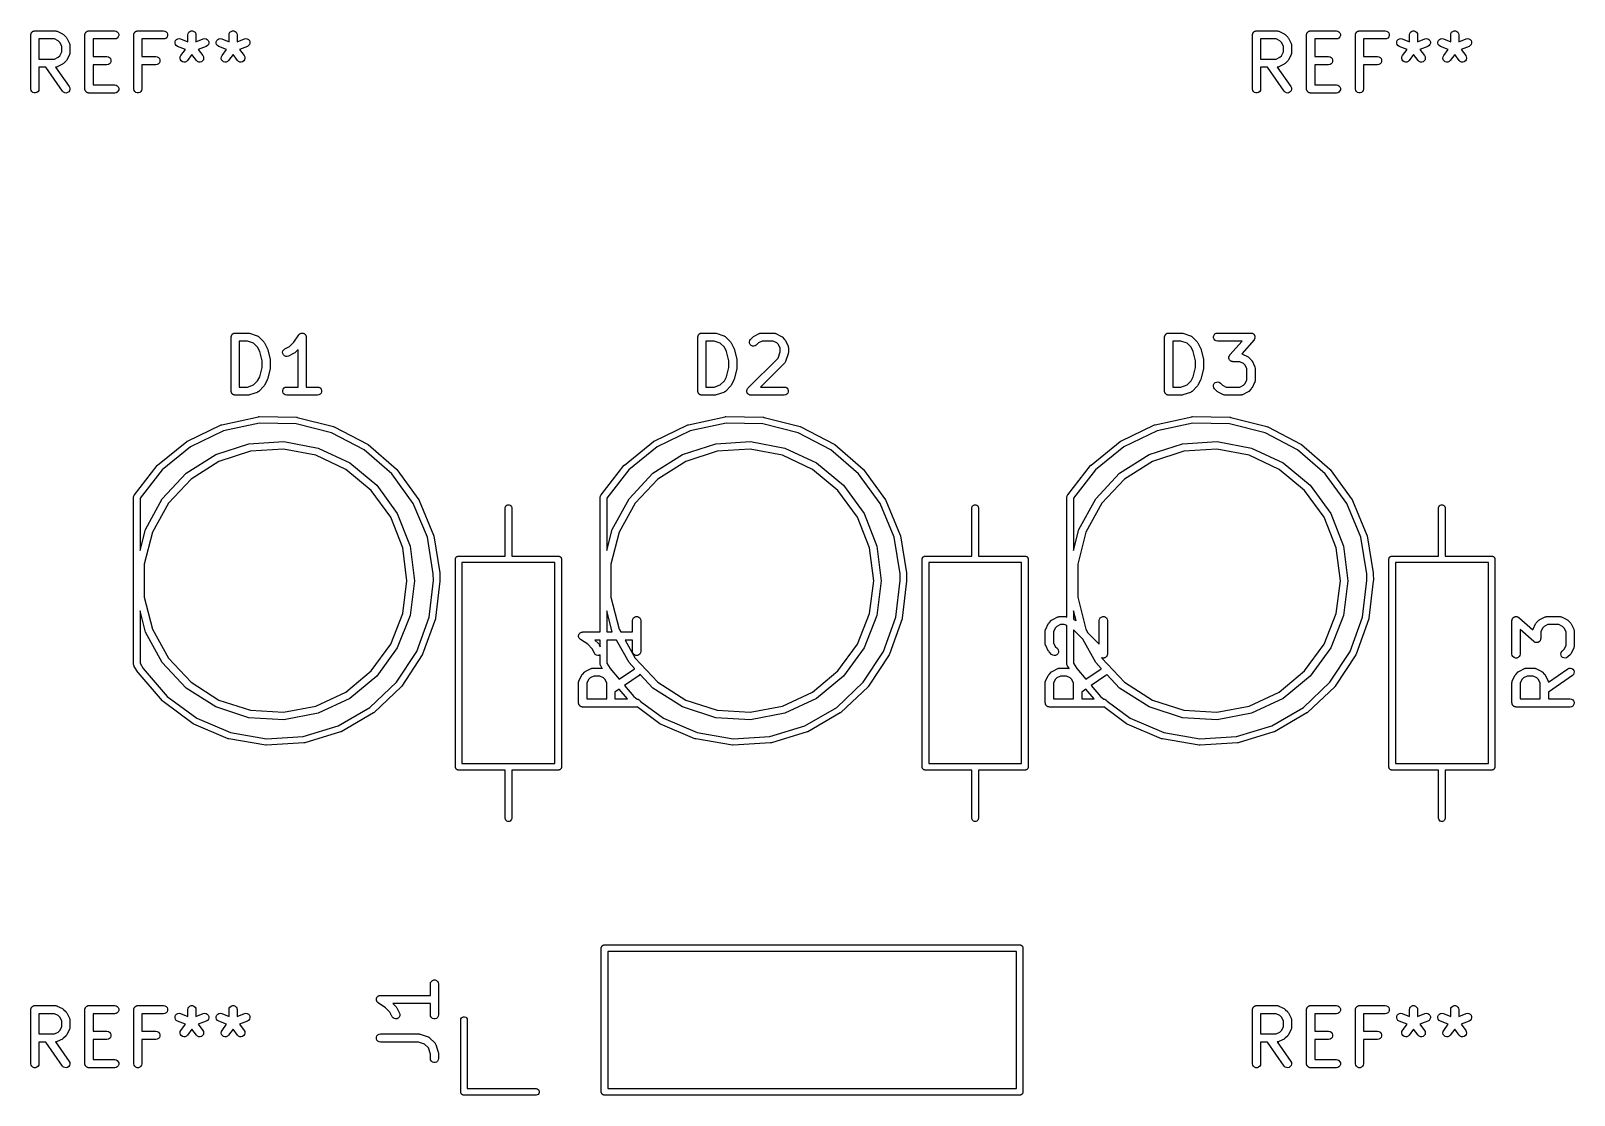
# Model space of a CAD drawing. Extents: x 28.5 to 57.1, y -42.8 to -23.1.
import ezdxf

# ---------------------------------------------------------------- set-up
doc = ezdxf.new("R2010")
doc.units = 0
doc.header["$MEASUREMENT"] = 0
doc.layers.add('BLACK', color=7, linetype='CONTINUOUS')

msp = doc.modelspace()

# ---------------------------------------------------------------- linework, layer by layer
at = {"layer": 'BLACK', "linetype": 'CONTINUOUS'}
for p, q in [((28.5145, -23.1339), (28.5178, -23.1282)), ((28.5178, -23.1282), (28.5228, -23.124)), ((28.5228, -23.124), (28.527, -23.1189)), ((28.527, -23.1189), (28.5327, -23.1156)), ((28.5327, -23.1156), (28.5377, -23.1114)), ((28.5377, -23.1114), (28.5439, -23.1092)), ((28.5439, -23.1092), (28.5496, -23.1059)), ((28.5496, -23.1059), (28.556, -23.1048)), ((28.556, -23.1048), (28.5622, -23.1025)), ((28.5622, -23.1025), (28.5688, -23.1025)), ((28.5688, -23.1025), (28.5752, -23.1014)), ((28.5752, -23.1014), (28.9562, -23.1014)), ((28.9562, -23.1014), (28.9604, -23.1021)), ((28.9604, -23.1021), (28.9648, -23.1019)), ((28.9648, -23.1019), (28.9732, -23.1044)), ((28.9732, -23.1044), (28.9818, -23.1059)), ((28.9818, -23.1059), (28.9856, -23.1081)), ((28.9856, -23.1081), (28.9897, -23.1093)), ((28.9897, -23.1093), (29.085, -23.1569)), ((29.5145, -23.1339), (29.5178, -23.1282)), ((29.5178, -23.1282), (29.5228, -23.124)), ((29.5228, -23.124), (29.527, -23.1189)), ((29.527, -23.1189), (29.5327, -23.1156)), ((29.5327, -23.1156), (29.5377, -23.1114)), ((29.5377, -23.1114), (29.5439, -23.1092)), ((29.5439, -23.1092), (29.5496, -23.1059)), ((29.5496, -23.1059), (29.556, -23.1048)), ((29.556, -23.1048), (29.5622, -23.1025)), ((29.5622, -23.1025), (29.5688, -23.1025)), ((29.5688, -23.1025), (29.5752, -23.1014)), ((29.5752, -23.1014), (30.0514, -23.1014)), ((30.0514, -23.1014), (30.0771, -23.1059)), ((30.0771, -23.1059), (30.0996, -23.1189)), ((30.0996, -23.1189), (30.1164, -23.1389)), ((30.4193, -23.1339), (30.4225, -23.1282)), ((30.4225, -23.1282), (30.4276, -23.124)), ((30.4276, -23.124), (30.4318, -23.1189)), ((30.4318, -23.1189), (30.4375, -23.1156)), ((30.4375, -23.1156), (30.4425, -23.1114)), ((30.4425, -23.1114), (30.4487, -23.1092)), ((30.4487, -23.1092), (30.4543, -23.1059)), ((30.4543, -23.1059), (30.4608, -23.1048)), ((30.4608, -23.1048), (30.467, -23.1025)), ((30.467, -23.1025), (30.4735, -23.1025)), ((30.4735, -23.1025), (30.48, -23.1014)), ((30.48, -23.1014), (30.9562, -23.1014)), ((30.9562, -23.1014), (30.9818, -23.1059)), ((30.9818, -23.1059), (31.0044, -23.1189)), ((31.0044, -23.1189), (31.0211, -23.1389)), ((31.4095, -23.1507), (31.4225, -23.1282)), ((31.4225, -23.1282), (31.4425, -23.1114)), ((31.4425, -23.1114), (31.467, -23.1025)), ((31.467, -23.1025), (31.493, -23.1025)), ((31.493, -23.1025), (31.5175, -23.1114)), ((31.5175, -23.1114), (31.5375, -23.1282)), ((31.5375, -23.1282), (31.5505, -23.1507)), ((32.1714, -23.1507), (32.1845, -23.1282)), ((32.1845, -23.1282), (32.2044, -23.1114)), ((32.2044, -23.1114), (32.2289, -23.1025)), ((32.2289, -23.1025), (32.2549, -23.1025)), ((32.2549, -23.1025), (32.2794, -23.1114)), ((32.2794, -23.1114), (32.2994, -23.1282)), ((32.2994, -23.1282), (32.3124, -23.1507)), ((51.1205, -23.1339), (51.1238, -23.1282)), ((51.1238, -23.1282), (51.1288, -23.124)), ((51.1288, -23.124), (51.133, -23.1189)), ((51.133, -23.1189), (51.1387, -23.1156)), ((51.1387, -23.1156), (51.1437, -23.1114)), ((51.1437, -23.1114), (51.1499, -23.1092)), ((51.1499, -23.1092), (51.1556, -23.1059)), ((51.1556, -23.1059), (51.162, -23.1048)), ((51.162, -23.1048), (51.1682, -23.1025)), ((51.1682, -23.1025), (51.1748, -23.1025)), ((51.1748, -23.1025), (51.1812, -23.1014)), ((51.1812, -23.1014), (51.5622, -23.1014)), ((51.5622, -23.1014), (51.5664, -23.1021)), ((51.5664, -23.1021), (51.5708, -23.1019)), ((51.5708, -23.1019), (51.5792, -23.1044)), ((51.5792, -23.1044), (51.5878, -23.1059)), ((51.5878, -23.1059), (51.5916, -23.1081)), ((51.5916, -23.1081), (51.5957, -23.1093)), ((51.5957, -23.1093), (51.691, -23.1569)), ((52.1205, -23.1339), (52.1238, -23.1282)), ((52.1238, -23.1282), (52.1288, -23.124)), ((52.1288, -23.124), (52.133, -23.1189)), ((52.133, -23.1189), (52.1387, -23.1156)), ((52.1387, -23.1156), (52.1437, -23.1114)), ((52.1437, -23.1114), (52.1499, -23.1092)), ((52.1499, -23.1092), (52.1556, -23.1059)), ((52.1556, -23.1059), (52.162, -23.1048)), ((52.162, -23.1048), (52.1682, -23.1025)), ((52.1682, -23.1025), (52.1748, -23.1025)), ((52.1748, -23.1025), (52.1812, -23.1014)), ((52.1812, -23.1014), (52.6574, -23.1014)), ((52.6574, -23.1014), (52.6831, -23.1059)), ((52.6831, -23.1059), (52.7056, -23.1189)), ((52.7056, -23.1189), (52.7224, -23.1389)), ((53.0253, -23.1339), (53.0285, -23.1282)), ((53.0285, -23.1282), (53.0336, -23.124)), ((53.0336, -23.124), (53.0378, -23.1189)), ((53.0378, -23.1189), (53.0435, -23.1156)), ((53.0435, -23.1156), (53.0485, -23.1114)), ((53.0485, -23.1114), (53.0547, -23.1092)), ((53.0547, -23.1092), (53.0603, -23.1059)), ((53.0603, -23.1059), (53.0668, -23.1048)), ((53.0668, -23.1048), (53.073, -23.1025)), ((53.073, -23.1025), (53.0795, -23.1025)), ((53.0795, -23.1025), (53.086, -23.1014)), ((53.086, -23.1014), (53.5622, -23.1014)), ((53.5622, -23.1014), (53.5878, -23.1059)), ((53.5878, -23.1059), (53.6104, -23.1189)), ((53.6104, -23.1189), (53.6271, -23.1389)), ((54.0155, -23.1507), (54.0285, -23.1282)), ((54.0285, -23.1282), (54.0485, -23.1114)), ((54.0485, -23.1114), (54.073, -23.1025)), ((54.073, -23.1025), (54.099, -23.1025)), ((54.099, -23.1025), (54.1235, -23.1114)), ((54.1235, -23.1114), (54.1435, -23.1282)), ((54.1435, -23.1282), (54.1565, -23.1507)), ((54.7774, -23.1507), (54.7905, -23.1282)), ((54.7905, -23.1282), (54.8104, -23.1114)), ((54.8104, -23.1114), (54.8349, -23.1025)), ((54.8349, -23.1025), (54.8609, -23.1025)), ((54.8609, -23.1025), (54.8854, -23.1114)), ((54.8854, -23.1114), (54.9054, -23.1282)), ((54.9054, -23.1282), (54.9184, -23.1507)), ((28.5002, -23.1764), (28.5014, -23.1699)), ((28.5002, -24.1764), (28.5002, -23.1764)), ((28.5014, -23.1634), (28.5036, -23.1572)), ((28.5014, -23.1699), (28.5014, -23.1634)), ((28.5036, -23.1572), (28.5048, -23.1507)), ((28.5048, -23.1507), (28.508, -23.145)), ((28.508, -23.145), (28.5103, -23.1389)), ((28.5103, -23.1389), (28.5145, -23.1339)), ((28.6502, -23.2514), (28.6502, -23.6252)), ((28.9385, -23.2514), (28.6502, -23.2514)), ((29.007, -23.2856), (28.9385, -23.2514)), ((29.0374, -23.316), (29.007, -23.2856)), ((29.0717, -23.3846), (29.0374, -23.316)), ((29.0717, -23.492), (29.0717, -23.3846)), ((29.085, -23.1569), (29.0946, -23.1641)), ((29.0946, -23.1641), (29.1045, -23.171)), ((29.1045, -23.171), (29.1521, -23.2186)), ((29.1521, -23.2186), (29.159, -23.2284)), ((29.159, -23.2284), (29.1661, -23.2381)), ((29.1661, -23.2381), (29.2137, -23.3333)), ((29.2137, -23.3333), (29.215, -23.3375)), ((29.215, -23.3375), (29.2171, -23.3412)), ((29.2171, -23.3412), (29.2187, -23.3499)), ((29.2187, -23.3499), (29.2212, -23.3583)), ((29.2212, -23.3583), (29.2209, -23.3626)), ((29.2209, -23.3626), (29.2217, -23.3669)), ((29.2217, -23.3669), (29.2217, -23.5097)), ((29.5002, -23.1764), (29.5014, -23.1699)), ((29.5002, -24.1764), (29.5002, -23.1764)), ((29.5014, -23.1634), (29.5036, -23.1572)), ((29.5014, -23.1699), (29.5014, -23.1634)), ((29.5036, -23.1572), (29.5048, -23.1507)), ((29.5048, -23.1507), (29.508, -23.145)), ((29.508, -23.145), (29.5103, -23.1389)), ((29.5103, -23.1389), (29.5145, -23.1339)), ((30.0514, -23.2514), (29.6502, -23.2514)), ((29.6502, -23.2514), (29.6502, -23.5776)), ((30.0771, -23.2469), (30.0514, -23.2514)), ((30.0996, -23.2338), (30.0771, -23.2469)), ((30.1164, -23.2139), (30.0996, -23.2338)), ((30.1164, -23.1389), (30.1253, -23.1634)), ((30.1253, -23.1894), (30.1164, -23.2139)), ((30.1253, -23.1634), (30.1253, -23.1894)), ((30.405, -23.1764), (30.4061, -23.1699)), ((30.405, -24.1764), (30.405, -23.1764)), ((30.4061, -23.1634), (30.4084, -23.1572)), ((30.4061, -23.1699), (30.4061, -23.1634)), ((30.4084, -23.1572), (30.4095, -23.1507)), ((30.4095, -23.1507), (30.4128, -23.145)), ((30.4128, -23.145), (30.415, -23.1389)), ((30.415, -23.1389), (30.4193, -23.1339)), ((30.9562, -23.2514), (30.555, -23.2514)), ((30.555, -23.2514), (30.555, -23.5776)), ((30.9818, -23.2469), (30.9562, -23.2514)), ((31.0044, -23.2338), (30.9818, -23.2469)), ((31.0211, -23.2139), (31.0044, -23.2338)), ((31.0211, -23.1389), (31.0301, -23.1634)), ((31.0301, -23.1894), (31.0211, -23.2139)), ((31.0301, -23.1634), (31.0301, -23.1894)), ((31.1677, -23.3299), (31.1685, -23.3039)), ((31.1758, -23.3547), (31.1677, -23.3299)), ((31.1685, -23.3039), (31.1782, -23.2797)), ((31.1919, -23.3751), (31.1758, -23.3547)), ((31.1782, -23.2797), (31.1955, -23.2603)), ((31.2141, -23.3889), (31.1919, -23.3751)), ((31.1955, -23.2603), (31.2185, -23.248)), ((31.3613, -23.4478), (31.2141, -23.3889)), ((31.2185, -23.248), (31.2443, -23.2443)), ((31.2443, -23.2443), (31.2698, -23.2496)), ((31.2698, -23.2496), (31.405, -23.3037)), ((31.405, -23.1764), (31.4095, -23.1507)), ((31.405, -23.3037), (31.405, -23.1764)), ((31.5505, -23.1507), (31.555, -23.1764)), ((31.555, -23.1764), (31.555, -23.3037)), ((31.555, -23.3037), (31.6902, -23.2496)), ((31.7459, -23.3889), (31.5987, -23.4478)), ((31.6902, -23.2496), (31.7157, -23.2443)), ((31.7157, -23.2443), (31.7415, -23.248)), ((31.7415, -23.248), (31.7645, -23.2603)), ((31.7681, -23.3751), (31.7459, -23.3889)), ((31.7645, -23.2603), (31.7818, -23.2797)), ((31.7842, -23.3547), (31.7681, -23.3751)), ((31.7818, -23.2797), (31.7915, -23.3039)), ((31.7923, -23.3299), (31.7842, -23.3547)), ((31.7915, -23.3039), (31.7923, -23.3299)), ((31.9296, -23.3299), (31.9304, -23.3039)), ((31.9377, -23.3547), (31.9296, -23.3299)), ((31.9304, -23.3039), (31.9401, -23.2797)), ((31.9538, -23.3751), (31.9377, -23.3547)), ((31.9401, -23.2797), (31.9574, -23.2603)), ((31.976, -23.3889), (31.9538, -23.3751)), ((31.9574, -23.2603), (31.9804, -23.248)), ((32.1232, -23.4478), (31.976, -23.3889)), ((31.9804, -23.248), (32.0062, -23.2443)), ((32.0062, -23.2443), (32.0317, -23.2496)), ((32.0317, -23.2496), (32.1669, -23.3037)), ((32.1669, -23.1764), (32.1714, -23.1507)), ((32.1669, -23.3037), (32.1669, -23.1764)), ((32.3124, -23.1507), (32.3169, -23.1764)), ((32.3169, -23.1764), (32.3169, -23.3037)), ((32.3169, -23.3037), (32.4521, -23.2496)), ((32.5079, -23.3889), (32.3606, -23.4478)), ((32.4521, -23.2496), (32.4776, -23.2443)), ((32.4776, -23.2443), (32.5034, -23.248)), ((32.5034, -23.248), (32.5264, -23.2603)), ((32.53, -23.3751), (32.5079, -23.3889)), ((32.5264, -23.2603), (32.5437, -23.2797)), ((32.5461, -23.3547), (32.53, -23.3751)), ((32.5437, -23.2797), (32.5534, -23.3039)), ((32.5542, -23.3299), (32.5461, -23.3547)), ((32.5534, -23.3039), (32.5542, -23.3299)), ((51.1062, -23.1764), (51.1074, -23.1699)), ((51.1062, -24.1764), (51.1062, -23.1764)), ((51.1074, -23.1634), (51.1096, -23.1572)), ((51.1074, -23.1699), (51.1074, -23.1634)), ((51.1096, -23.1572), (51.1108, -23.1507)), ((51.1108, -23.1507), (51.114, -23.145)), ((51.114, -23.145), (51.1163, -23.1389)), ((51.1163, -23.1389), (51.1205, -23.1339)), ((51.2562, -23.2514), (51.2562, -23.6252)), ((51.5445, -23.2514), (51.2562, -23.2514)), ((51.613, -23.2856), (51.5445, -23.2514)), ((51.6434, -23.316), (51.613, -23.2856)), ((51.6777, -23.3846), (51.6434, -23.316)), ((51.6777, -23.492), (51.6777, -23.3846)), ((51.691, -23.1569), (51.7006, -23.1641)), ((51.7006, -23.1641), (51.7105, -23.171)), ((51.7105, -23.171), (51.7581, -23.2186)), ((51.7581, -23.2186), (51.765, -23.2284)), ((51.765, -23.2284), (51.7721, -23.2381)), ((51.7721, -23.2381), (51.8197, -23.3333)), ((51.8197, -23.3333), (51.821, -23.3375)), ((51.821, -23.3375), (51.8231, -23.3412)), ((51.8231, -23.3412), (51.8247, -23.3499)), ((51.8247, -23.3499), (51.8272, -23.3583)), ((51.8272, -23.3583), (51.8269, -23.3626)), ((51.8269, -23.3626), (51.8277, -23.3669)), ((51.8277, -23.3669), (51.8277, -23.5097)), ((52.1062, -23.1764), (52.1074, -23.1699)), ((52.1062, -24.1764), (52.1062, -23.1764)), ((52.1074, -23.1634), (52.1096, -23.1572)), ((52.1074, -23.1699), (52.1074, -23.1634)), ((52.1096, -23.1572), (52.1108, -23.1507)), ((52.1108, -23.1507), (52.114, -23.145)), ((52.114, -23.145), (52.1163, -23.1389)), ((52.1163, -23.1389), (52.1205, -23.1339)), ((52.6574, -23.2514), (52.2562, -23.2514)), ((52.2562, -23.2514), (52.2562, -23.5776)), ((52.6831, -23.2469), (52.6574, -23.2514)), ((52.7056, -23.2338), (52.6831, -23.2469)), ((52.7224, -23.2139), (52.7056, -23.2338)), ((52.7224, -23.1389), (52.7313, -23.1634)), ((52.7313, -23.1894), (52.7224, -23.2139)), ((52.7313, -23.1634), (52.7313, -23.1894)), ((53.011, -23.1764), (53.0121, -23.1699)), ((53.011, -24.1764), (53.011, -23.1764)), ((53.0121, -23.1634), (53.0144, -23.1572)), ((53.0121, -23.1699), (53.0121, -23.1634)), ((53.0144, -23.1572), (53.0155, -23.1507)), ((53.0155, -23.1507), (53.0188, -23.145)), ((53.0188, -23.145), (53.021, -23.1389)), ((53.021, -23.1389), (53.0253, -23.1339)), ((53.5622, -23.2514), (53.161, -23.2514)), ((53.161, -23.2514), (53.161, -23.5776)), ((53.5878, -23.2469), (53.5622, -23.2514)), ((53.6104, -23.2338), (53.5878, -23.2469)), ((53.6271, -23.2139), (53.6104, -23.2338)), ((53.6271, -23.1389), (53.6361, -23.1634)), ((53.6361, -23.1894), (53.6271, -23.2139)), ((53.6361, -23.1634), (53.6361, -23.1894)), ((53.7737, -23.3299), (53.7745, -23.3039)), ((53.7818, -23.3547), (53.7737, -23.3299)), ((53.7745, -23.3039), (53.7842, -23.2797)), ((53.7979, -23.3751), (53.7818, -23.3547)), ((53.7842, -23.2797), (53.8015, -23.2603)), ((53.82, -23.3889), (53.7979, -23.3751)), ((53.8015, -23.2603), (53.8245, -23.248)), ((53.9673, -23.4478), (53.82, -23.3889)), ((53.8245, -23.248), (53.8503, -23.2443)), ((53.8503, -23.2443), (53.8758, -23.2496)), ((53.8758, -23.2496), (54.011, -23.3037)), ((54.011, -23.1764), (54.0155, -23.1507)), ((54.011, -23.3037), (54.011, -23.1764)), ((54.1565, -23.1507), (54.161, -23.1764)), ((54.161, -23.1764), (54.161, -23.3037)), ((54.161, -23.3037), (54.2962, -23.2496)), ((54.3519, -23.3889), (54.2047, -23.4478)), ((54.2962, -23.2496), (54.3217, -23.2443)), ((54.3217, -23.2443), (54.3475, -23.248)), ((54.3475, -23.248), (54.3705, -23.2603)), ((54.3741, -23.3751), (54.3519, -23.3889)), ((54.3705, -23.2603), (54.3878, -23.2797)), ((54.3902, -23.3547), (54.3741, -23.3751)), ((54.3878, -23.2797), (54.3975, -23.3039)), ((54.3983, -23.3299), (54.3902, -23.3547)), ((54.3975, -23.3039), (54.3983, -23.3299)), ((54.5356, -23.3299), (54.5364, -23.3039)), ((54.5437, -23.3547), (54.5356, -23.3299)), ((54.5364, -23.3039), (54.5461, -23.2797)), ((54.5598, -23.3751), (54.5437, -23.3547)), ((54.5461, -23.2797), (54.5634, -23.2603)), ((54.582, -23.3889), (54.5598, -23.3751)), ((54.5634, -23.2603), (54.5864, -23.248)), ((54.7292, -23.4478), (54.582, -23.3889)), ((54.5864, -23.248), (54.6122, -23.2443)), ((54.6122, -23.2443), (54.6377, -23.2496)), ((54.6377, -23.2496), (54.7729, -23.3037)), ((54.7729, -23.1764), (54.7774, -23.1507)), ((54.7729, -23.3037), (54.7729, -23.1764)), ((54.9184, -23.1507), (54.9229, -23.1764)), ((54.9229, -23.1764), (54.9229, -23.3037)), ((54.9229, -23.3037), (55.0581, -23.2496)), ((55.1139, -23.3889), (54.9666, -23.4478)), ((55.0581, -23.2496), (55.0836, -23.2443)), ((55.0836, -23.2443), (55.1094, -23.248)), ((55.1094, -23.248), (55.1324, -23.2603)), ((55.136, -23.3751), (55.1139, -23.3889)), ((55.1324, -23.2603), (55.1497, -23.2797)), ((55.1521, -23.3547), (55.136, -23.3751)), ((55.1497, -23.2797), (55.1594, -23.3039)), ((55.1602, -23.3299), (55.1521, -23.3547)), ((55.1594, -23.3039), (55.1602, -23.3299)), ((28.6502, -23.6252), (28.9385, -23.6252)), ((28.9385, -23.6252), (29.007, -23.5909)), ((29.007, -23.5909), (29.0374, -23.5605)), ((29.0374, -23.5605), (29.0717, -23.492)), ((29.1521, -23.658), (29.1045, -23.7056)), ((29.159, -23.6482), (29.1521, -23.658)), ((29.1661, -23.6385), (29.159, -23.6482)), ((29.2137, -23.5433), (29.1661, -23.6385)), ((29.215, -23.5391), (29.2137, -23.5433)), ((29.2171, -23.5354), (29.215, -23.5391)), ((29.2187, -23.5267), (29.2171, -23.5354)), ((29.2212, -23.5183), (29.2187, -23.5267)), ((29.2217, -23.5097), (29.2209, -23.514)), ((29.2209, -23.514), (29.2212, -23.5183)), ((29.6502, -23.5776), (29.9086, -23.5776)), ((29.9086, -23.5776), (29.9342, -23.5821)), ((29.9342, -23.5821), (29.9568, -23.5951)), ((29.9568, -23.5951), (29.9735, -23.6151)), ((29.9735, -23.6901), (29.9568, -23.71)), ((29.9735, -23.6151), (29.9824, -23.6395)), ((29.9824, -23.6656), (29.9735, -23.6901)), ((29.9824, -23.6395), (29.9824, -23.6656)), ((30.555, -23.5776), (30.8133, -23.5776)), ((30.8133, -23.5776), (30.839, -23.5821)), ((30.839, -23.5821), (30.8615, -23.5951)), ((30.8615, -23.5951), (30.8783, -23.6151)), ((30.8783, -23.6901), (30.8615, -23.71)), ((30.8783, -23.6151), (30.8872, -23.6395)), ((30.8872, -23.6656), (30.8783, -23.6901)), ((30.8872, -23.6395), (30.8872, -23.6656)), ((31.2623, -23.609), (31.2654, -23.5832)), ((31.2682, -23.6344), (31.2623, -23.609)), ((31.2654, -23.5832), (31.2771, -23.56)), ((31.2824, -23.6562), (31.2682, -23.6344)), ((31.2771, -23.56), (31.3613, -23.4478)), ((31.3032, -23.6719), (31.2824, -23.6562)), ((31.3282, -23.6794), (31.3032, -23.6719)), ((31.3542, -23.678), (31.3282, -23.6794)), ((31.3781, -23.6678), (31.3542, -23.678)), ((31.3971, -23.65), (31.3781, -23.6678)), ((31.48, -23.5395), (31.3971, -23.65)), ((31.5629, -23.65), (31.48, -23.5395)), ((31.5819, -23.6678), (31.5629, -23.65)), ((31.6058, -23.678), (31.5819, -23.6678)), ((31.5987, -23.4478), (31.6829, -23.56)), ((31.6318, -23.6794), (31.6058, -23.678)), ((31.6568, -23.6719), (31.6318, -23.6794)), ((31.6776, -23.6562), (31.6568, -23.6719)), ((31.6918, -23.6344), (31.6776, -23.6562)), ((31.6829, -23.56), (31.6946, -23.5832)), ((31.6977, -23.609), (31.6918, -23.6344)), ((31.6946, -23.5832), (31.6977, -23.609)), ((32.0242, -23.609), (32.0273, -23.5832)), ((32.0301, -23.6344), (32.0242, -23.609)), ((32.0273, -23.5832), (32.039, -23.56)), ((32.0443, -23.6562), (32.0301, -23.6344)), ((32.039, -23.56), (32.1232, -23.4478)), ((32.0651, -23.6719), (32.0443, -23.6562)), ((32.0901, -23.6794), (32.0651, -23.6719)), ((32.1161, -23.678), (32.0901, -23.6794)), ((32.14, -23.6678), (32.1161, -23.678)), ((32.159, -23.65), (32.14, -23.6678)), ((32.2419, -23.5395), (32.159, -23.65)), ((32.3248, -23.65), (32.2419, -23.5395)), ((32.3438, -23.6678), (32.3248, -23.65)), ((32.3677, -23.678), (32.3438, -23.6678)), ((32.3606, -23.4478), (32.4448, -23.56)), ((32.3937, -23.6794), (32.3677, -23.678)), ((32.4187, -23.6719), (32.3937, -23.6794)), ((32.4395, -23.6562), (32.4187, -23.6719)), ((32.4537, -23.6344), (32.4395, -23.6562)), ((32.4448, -23.56), (32.4565, -23.5832)), ((32.4596, -23.609), (32.4537, -23.6344)), ((32.4565, -23.5832), (32.4596, -23.609)), ((51.2562, -23.6252), (51.5445, -23.6252)), ((51.5445, -23.6252), (51.613, -23.5909)), ((51.613, -23.5909), (51.6434, -23.5605)), ((51.6434, -23.5605), (51.6777, -23.492)), ((51.7581, -23.658), (51.7105, -23.7056)), ((51.765, -23.6482), (51.7581, -23.658)), ((51.7721, -23.6385), (51.765, -23.6482)), ((51.8197, -23.5433), (51.7721, -23.6385)), ((51.821, -23.5391), (51.8197, -23.5433)), ((51.8231, -23.5354), (51.821, -23.5391)), ((51.8247, -23.5267), (51.8231, -23.5354)), ((51.8272, -23.5183), (51.8247, -23.5267)), ((51.8277, -23.5097), (51.8269, -23.514)), ((51.8269, -23.514), (51.8272, -23.5183)), ((52.2562, -23.5776), (52.5146, -23.5776)), ((52.5146, -23.5776), (52.5402, -23.5821)), ((52.5402, -23.5821), (52.5628, -23.5951)), ((52.5628, -23.5951), (52.5795, -23.6151)), ((52.5795, -23.6901), (52.5628, -23.71)), ((52.5795, -23.6151), (52.5884, -23.6395)), ((52.5884, -23.6656), (52.5795, -23.6901)), ((52.5884, -23.6395), (52.5884, -23.6656)), ((53.161, -23.5776), (53.4193, -23.5776)), ((53.4193, -23.5776), (53.445, -23.5821)), ((53.445, -23.5821), (53.4675, -23.5951)), ((53.4675, -23.5951), (53.4843, -23.6151)), ((53.4843, -23.6901), (53.4675, -23.71)), ((53.4843, -23.6151), (53.4932, -23.6395)), ((53.4932, -23.6656), (53.4843, -23.6901)), ((53.4932, -23.6395), (53.4932, -23.6656)), ((53.8683, -23.609), (53.8714, -23.5832)), ((53.8742, -23.6344), (53.8683, -23.609)), ((53.8714, -23.5832), (53.8831, -23.56)), ((53.8884, -23.6562), (53.8742, -23.6344)), ((53.8831, -23.56), (53.9673, -23.4478)), ((53.9092, -23.6719), (53.8884, -23.6562)), ((53.9342, -23.6794), (53.9092, -23.6719)), ((53.9602, -23.678), (53.9342, -23.6794)), ((53.9841, -23.6678), (53.9602, -23.678)), ((54.0031, -23.65), (53.9841, -23.6678)), ((54.086, -23.5395), (54.0031, -23.65)), ((54.1689, -23.65), (54.086, -23.5395)), ((54.1879, -23.6678), (54.1689, -23.65)), ((54.2118, -23.678), (54.1879, -23.6678)), ((54.2047, -23.4478), (54.2889, -23.56)), ((54.2378, -23.6794), (54.2118, -23.678)), ((54.2628, -23.6719), (54.2378, -23.6794)), ((54.2836, -23.6562), (54.2628, -23.6719)), ((54.2978, -23.6344), (54.2836, -23.6562)), ((54.2889, -23.56), (54.3006, -23.5832)), ((54.3037, -23.609), (54.2978, -23.6344)), ((54.3006, -23.5832), (54.3037, -23.609)), ((54.6302, -23.609), (54.6333, -23.5832)), ((54.6361, -23.6344), (54.6302, -23.609)), ((54.6333, -23.5832), (54.645, -23.56)), ((54.6503, -23.6562), (54.6361, -23.6344)), ((54.645, -23.56), (54.7292, -23.4478)), ((54.6711, -23.6719), (54.6503, -23.6562)), ((54.6961, -23.6794), (54.6711, -23.6719)), ((54.7221, -23.678), (54.6961, -23.6794)), ((54.746, -23.6678), (54.7221, -23.678)), ((54.765, -23.65), (54.746, -23.6678)), ((54.8479, -23.5395), (54.765, -23.65)), ((54.9308, -23.65), (54.8479, -23.5395)), ((54.9498, -23.6678), (54.9308, -23.65)), ((54.9737, -23.678), (54.9498, -23.6678)), ((54.9666, -23.4478), (55.0508, -23.56)), ((54.9997, -23.6794), (54.9737, -23.678)), ((55.0247, -23.6719), (54.9997, -23.6794)), ((55.0455, -23.6562), (55.0247, -23.6719)), ((55.0597, -23.6344), (55.0455, -23.6562)), ((55.0508, -23.56), (55.0625, -23.5832)), ((55.0656, -23.609), (55.0597, -23.6344)), ((55.0625, -23.5832), (55.0656, -23.609)), ((28.7743, -23.7752), (28.6502, -23.7752)), ((28.6502, -23.7752), (28.6502, -24.1764)), ((29.0852, -24.2194), (28.7743, -23.7752)), ((28.9604, -23.7744), (28.9573, -23.775)), ((28.9573, -23.775), (29.2081, -24.1334)), ((28.9648, -23.7747), (28.9604, -23.7744)), ((28.9732, -23.7722), (28.9648, -23.7747)), ((28.9818, -23.7707), (28.9732, -23.7722)), ((28.9856, -23.7685), (28.9818, -23.7707)), ((28.9897, -23.7673), (28.9856, -23.7685)), ((29.085, -23.7197), (28.9897, -23.7673)), ((29.0946, -23.7125), (29.085, -23.7197)), ((29.1045, -23.7056), (29.0946, -23.7125)), ((29.9086, -23.7276), (29.6502, -23.7276)), ((29.6502, -23.7276), (29.6502, -24.1014)), ((29.9342, -23.723), (29.9086, -23.7276)), ((29.9568, -23.71), (29.9342, -23.723)), ((30.8133, -23.7276), (30.555, -23.7276)), ((30.555, -23.7276), (30.555, -24.1764)), ((30.839, -23.723), (30.8133, -23.7276)), ((30.8615, -23.71), (30.839, -23.723)), ((51.3803, -23.7752), (51.2562, -23.7752)), ((51.2562, -23.7752), (51.2562, -24.1764)), ((51.6912, -24.2194), (51.3803, -23.7752)), ((51.5664, -23.7744), (51.5633, -23.775)), ((51.5633, -23.775), (51.8141, -24.1334)), ((51.5708, -23.7747), (51.5664, -23.7744)), ((51.5792, -23.7722), (51.5708, -23.7747)), ((51.5878, -23.7707), (51.5792, -23.7722)), ((51.5916, -23.7685), (51.5878, -23.7707)), ((51.5957, -23.7673), (51.5916, -23.7685)), ((51.691, -23.7197), (51.5957, -23.7673)), ((51.7006, -23.7125), (51.691, -23.7197)), ((51.7105, -23.7056), (51.7006, -23.7125)), ((52.5146, -23.7276), (52.2562, -23.7276)), ((52.2562, -23.7276), (52.2562, -24.1014)), ((52.5402, -23.723), (52.5146, -23.7276)), ((52.5628, -23.71), (52.5402, -23.723)), ((53.4193, -23.7276), (53.161, -23.7276)), ((53.161, -23.7276), (53.161, -24.1764)), ((53.445, -23.723), (53.4193, -23.7276)), ((53.4675, -23.71), (53.445, -23.723)), ((28.5048, -24.202), (28.5002, -24.1764)), ((28.5178, -24.2246), (28.5048, -24.202)), ((28.5377, -24.2413), (28.5178, -24.2246)), ((28.5622, -24.2502), (28.5377, -24.2413)), ((28.5883, -24.2502), (28.5622, -24.2502)), ((28.6127, -24.2413), (28.5883, -24.2502)), ((28.6327, -24.2246), (28.6127, -24.2413)), ((28.6457, -24.202), (28.6327, -24.2246)), ((28.6502, -24.1764), (28.6457, -24.202)), ((29.1036, -24.2378), (29.0852, -24.2194)), ((29.1272, -24.2488), (29.1036, -24.2378)), ((29.1532, -24.2511), (29.1272, -24.2488)), ((29.1784, -24.2444), (29.1532, -24.2511)), ((29.1997, -24.2294), (29.1784, -24.2444)), ((29.2146, -24.2081), (29.1997, -24.2294)), ((29.2081, -24.1334), (29.2191, -24.157)), ((29.2214, -24.1829), (29.2146, -24.2081)), ((29.2191, -24.157), (29.2214, -24.1829)), ((29.5014, -24.1828), (29.5002, -24.1764)), ((29.5014, -24.1894), (29.5014, -24.1828)), ((29.5036, -24.1956), (29.5014, -24.1894)), ((29.5048, -24.202), (29.5036, -24.1956)), ((29.508, -24.2077), (29.5048, -24.202)), ((29.5103, -24.2139), (29.508, -24.2077)), ((29.5145, -24.2189), (29.5103, -24.2139)), ((29.5178, -24.2246), (29.5145, -24.2189)), ((29.5228, -24.2288), (29.5178, -24.2246)), ((29.527, -24.2338), (29.5228, -24.2288)), ((29.5327, -24.2371), (29.527, -24.2338)), ((29.5377, -24.2413), (29.5327, -24.2371)), ((29.5439, -24.2436), (29.5377, -24.2413)), ((29.5496, -24.2469), (29.5439, -24.2436)), ((29.556, -24.248), (29.5496, -24.2469)), ((29.5622, -24.2502), (29.556, -24.248)), ((29.5688, -24.2502), (29.5622, -24.2502)), ((29.5752, -24.2514), (29.5688, -24.2502)), ((30.0514, -24.2514), (29.5752, -24.2514)), ((29.6502, -24.1014), (30.0514, -24.1014)), ((30.0514, -24.1014), (30.0771, -24.1059)), ((30.0771, -24.2469), (30.0514, -24.2514)), ((30.0771, -24.1059), (30.0996, -24.1189)), ((30.0996, -24.2338), (30.0771, -24.2469)), ((30.0996, -24.1189), (30.1164, -24.1389)), ((30.1164, -24.2139), (30.0996, -24.2338)), ((30.1164, -24.1389), (30.1253, -24.1634)), ((30.1253, -24.1894), (30.1164, -24.2139)), ((30.1253, -24.1634), (30.1253, -24.1894)), ((30.4095, -24.202), (30.405, -24.1764)), ((30.4225, -24.2246), (30.4095, -24.202)), ((30.4425, -24.2413), (30.4225, -24.2246)), ((30.467, -24.2502), (30.4425, -24.2413)), ((30.493, -24.2502), (30.467, -24.2502)), ((30.5175, -24.2413), (30.493, -24.2502)), ((30.5375, -24.2246), (30.5175, -24.2413)), ((30.5505, -24.202), (30.5375, -24.2246)), ((30.555, -24.1764), (30.5505, -24.202)), ((51.1108, -24.202), (51.1062, -24.1764)), ((51.1238, -24.2246), (51.1108, -24.202)), ((51.1437, -24.2413), (51.1238, -24.2246)), ((51.1682, -24.2502), (51.1437, -24.2413)), ((51.1943, -24.2502), (51.1682, -24.2502)), ((51.2187, -24.2413), (51.1943, -24.2502)), ((51.2387, -24.2246), (51.2187, -24.2413)), ((51.2517, -24.202), (51.2387, -24.2246)), ((51.2562, -24.1764), (51.2517, -24.202)), ((51.7096, -24.2378), (51.6912, -24.2194)), ((51.7332, -24.2488), (51.7096, -24.2378)), ((51.7592, -24.2511), (51.7332, -24.2488)), ((51.7844, -24.2444), (51.7592, -24.2511)), ((51.8057, -24.2294), (51.7844, -24.2444)), ((51.8206, -24.2081), (51.8057, -24.2294)), ((51.8141, -24.1334), (51.8251, -24.157)), ((51.8274, -24.1829), (51.8206, -24.2081)), ((51.8251, -24.157), (51.8274, -24.1829)), ((52.1074, -24.1828), (52.1062, -24.1764)), ((52.1074, -24.1894), (52.1074, -24.1828)), ((52.1096, -24.1956), (52.1074, -24.1894)), ((52.1108, -24.202), (52.1096, -24.1956)), ((52.114, -24.2077), (52.1108, -24.202)), ((52.1163, -24.2139), (52.114, -24.2077)), ((52.1205, -24.2189), (52.1163, -24.2139)), ((52.1238, -24.2246), (52.1205, -24.2189)), ((52.1288, -24.2288), (52.1238, -24.2246)), ((52.133, -24.2338), (52.1288, -24.2288)), ((52.1387, -24.2371), (52.133, -24.2338)), ((52.1437, -24.2413), (52.1387, -24.2371)), ((52.1499, -24.2436), (52.1437, -24.2413)), ((52.1556, -24.2469), (52.1499, -24.2436)), ((52.162, -24.248), (52.1556, -24.2469)), ((52.1682, -24.2502), (52.162, -24.248)), ((52.1748, -24.2502), (52.1682, -24.2502)), ((52.1812, -24.2514), (52.1748, -24.2502)), ((52.6574, -24.2514), (52.1812, -24.2514)), ((52.2562, -24.1014), (52.6574, -24.1014)), ((52.6574, -24.1014), (52.6831, -24.1059)), ((52.6831, -24.2469), (52.6574, -24.2514)), ((52.6831, -24.1059), (52.7056, -24.1189)), ((52.7056, -24.2338), (52.6831, -24.2469)), ((52.7056, -24.1189), (52.7224, -24.1389)), ((52.7224, -24.2139), (52.7056, -24.2338)), ((52.7224, -24.1389), (52.7313, -24.1634)), ((52.7313, -24.1894), (52.7224, -24.2139)), ((52.7313, -24.1634), (52.7313, -24.1894)), ((53.0155, -24.202), (53.011, -24.1764)), ((53.0285, -24.2246), (53.0155, -24.202)), ((53.0485, -24.2413), (53.0285, -24.2246)), ((53.073, -24.2502), (53.0485, -24.2413)), ((53.099, -24.2502), (53.073, -24.2502)), ((53.1235, -24.2413), (53.099, -24.2502)), ((53.1435, -24.2246), (53.1235, -24.2413)), ((53.1565, -24.202), (53.1435, -24.2246)), ((53.161, -24.1764), (53.1565, -24.202)), ((32.2069, -28.7664), (32.208, -28.7599)), ((32.2069, -29.7664), (32.2069, -28.7664)), ((32.208, -28.7534), (32.2103, -28.7472)), ((32.208, -28.7599), (32.208, -28.7534)), ((32.2103, -28.7472), (32.2114, -28.7407)), ((32.2114, -28.7407), (32.2147, -28.735)), ((32.2147, -28.735), (32.217, -28.7289)), ((32.217, -28.7289), (32.2212, -28.7239)), ((32.2212, -28.7239), (32.2245, -28.7182)), ((32.2245, -28.7182), (32.2295, -28.714)), ((32.2295, -28.714), (32.2337, -28.7089)), ((32.2337, -28.7089), (32.2394, -28.7056)), ((32.2394, -28.7056), (32.2444, -28.7014)), ((32.2444, -28.7014), (32.2506, -28.6992)), ((32.2506, -28.6992), (32.2563, -28.6959)), ((32.2563, -28.6959), (32.2627, -28.6948)), ((32.2627, -28.6948), (32.2689, -28.6925)), ((32.2689, -28.6925), (32.2754, -28.6925)), ((32.2754, -28.6925), (32.2819, -28.6914)), ((32.2819, -28.6914), (32.52, -28.6914)), ((32.3569, -28.8414), (32.3569, -29.6914)), ((32.5078, -28.8414), (32.3569, -28.8414)), ((32.6223, -28.8796), (32.5078, -28.8414)), ((32.52, -28.6914), (32.5318, -28.6935)), ((32.5318, -28.6935), (32.5437, -28.6952)), ((32.5437, -28.6952), (32.6866, -28.7428)), ((32.6866, -28.7428), (32.6904, -28.7449)), ((32.6904, -28.7449), (32.6946, -28.746)), ((32.6946, -28.746), (32.7017, -28.7511)), ((32.7017, -28.7511), (32.7095, -28.7553)), ((32.7095, -28.7553), (32.7123, -28.7585)), ((32.7123, -28.7585), (32.7159, -28.761)), ((32.7159, -28.761), (32.8111, -28.8562)), ((33.3665, -28.8615), (33.4576, -28.7248)), ((33.4576, -28.7248), (33.4605, -28.7218)), ((33.4605, -28.7218), (33.4625, -28.7182)), ((33.4625, -28.7182), (33.4694, -28.7124)), ((33.4694, -28.7124), (33.4756, -28.7059)), ((33.4756, -28.7059), (33.4793, -28.7041)), ((33.4793, -28.7041), (33.4825, -28.7014)), ((33.4825, -28.7014), (33.4909, -28.6984)), ((33.4909, -28.6984), (33.4989, -28.6944)), ((33.4989, -28.6944), (33.5031, -28.6939)), ((33.5031, -28.6939), (33.507, -28.6925)), ((33.507, -28.6925), (33.5159, -28.6925)), ((33.5159, -28.6925), (33.5248, -28.6915)), ((33.5248, -28.6915), (33.5289, -28.6925)), ((33.5289, -28.6925), (33.533, -28.6925)), ((33.533, -28.6925), (33.5414, -28.6956)), ((33.5414, -28.6956), (33.5501, -28.6977)), ((33.5501, -28.6977), (33.5536, -28.7)), ((33.5536, -28.7), (33.5575, -28.7014)), ((33.5575, -28.7014), (33.5644, -28.7072)), ((33.5644, -28.7072), (33.5718, -28.7121)), ((33.5718, -28.7121), (33.5743, -28.7155)), ((33.5743, -28.7155), (33.5775, -28.7182)), ((33.5775, -28.7182), (33.5819, -28.7259)), ((33.5819, -28.7259), (33.5872, -28.7331)), ((33.5872, -28.7331), (33.5884, -28.7371)), ((33.5884, -28.7371), (33.5905, -28.7407)), ((33.5905, -28.7407), (33.592, -28.7495)), ((33.592, -28.7495), (33.5945, -28.7581)), ((33.5945, -28.7581), (33.5943, -28.7623)), ((33.5943, -28.7623), (33.595, -28.7664)), ((33.595, -28.7664), (33.595, -29.6914)), ((40.8429, -28.7664), (40.844, -28.7599)), ((40.8429, -29.7664), (40.8429, -28.7664)), ((40.844, -28.7534), (40.8463, -28.7472)), ((40.844, -28.7599), (40.844, -28.7534)), ((40.8463, -28.7472), (40.8474, -28.7407)), ((40.8474, -28.7407), (40.8507, -28.735)), ((40.8507, -28.735), (40.853, -28.7289)), ((40.853, -28.7289), (40.8572, -28.7239)), ((40.8572, -28.7239), (40.8605, -28.7182)), ((40.8605, -28.7182), (40.8655, -28.714)), ((40.8655, -28.714), (40.8697, -28.7089)), ((40.8697, -28.7089), (40.8754, -28.7056)), ((40.8754, -28.7056), (40.8804, -28.7014)), ((40.8804, -28.7014), (40.8866, -28.6992)), ((40.8866, -28.6992), (40.8923, -28.6959)), ((40.8923, -28.6959), (40.8987, -28.6948)), ((40.8987, -28.6948), (40.9049, -28.6925)), ((40.9049, -28.6925), (40.9114, -28.6925)), ((40.9114, -28.6925), (40.9179, -28.6914)), ((40.9179, -28.6914), (41.156, -28.6914)), ((40.9929, -28.8414), (40.9929, -29.6914)), ((41.1438, -28.8414), (40.9929, -28.8414)), ((41.2583, -28.8796), (41.1438, -28.8414)), ((41.156, -28.6914), (41.1678, -28.6935)), ((41.1678, -28.6935), (41.1797, -28.6952)), ((41.1797, -28.6952), (41.3226, -28.7428)), ((41.3226, -28.7428), (41.3264, -28.7449)), ((41.3264, -28.7449), (41.3306, -28.746)), ((41.3306, -28.746), (41.3377, -28.7511)), ((41.3377, -28.7511), (41.3455, -28.7553)), ((41.3455, -28.7553), (41.3483, -28.7585)), ((41.3483, -28.7585), (41.3519, -28.761)), ((41.3519, -28.761), (41.4471, -28.8562)), ((41.7956, -28.8551), (41.8023, -28.8299)), ((41.8023, -28.8299), (41.8173, -28.8086)), ((41.8173, -28.8086), (41.8649, -28.761)), ((41.8649, -28.761), (41.8747, -28.7541)), ((41.8747, -28.7541), (41.8844, -28.7469)), ((41.8844, -28.7469), (41.9796, -28.6993)), ((42.0308, -28.8414), (41.9623, -28.8756)), ((41.9796, -28.6993), (41.9837, -28.6981)), ((41.9837, -28.6981), (41.9875, -28.6959)), ((41.9875, -28.6959), (41.9961, -28.6944)), ((41.9961, -28.6944), (42.0046, -28.6919)), ((42.0046, -28.6919), (42.0089, -28.6921)), ((42.0089, -28.6921), (42.0131, -28.6914)), ((42.0131, -28.6914), (42.2512, -28.6914)), ((42.2335, -28.8414), (42.0308, -28.8414)), ((42.302, -28.8756), (42.2335, -28.8414)), ((42.2512, -28.6914), (42.2555, -28.6921)), ((42.2555, -28.6921), (42.2598, -28.6919)), ((42.2598, -28.6919), (42.2682, -28.6944)), ((42.2682, -28.6944), (42.2769, -28.6959)), ((42.2769, -28.6959), (42.2806, -28.6981)), ((42.2806, -28.6981), (42.2848, -28.6993)), ((42.2848, -28.6993), (42.38, -28.7469)), ((42.38, -28.7469), (42.3897, -28.7541)), ((42.3897, -28.7541), (42.3995, -28.761)), ((42.3995, -28.761), (42.4471, -28.8086)), ((42.4471, -28.8086), (42.454, -28.8184)), ((42.454, -28.8184), (42.4612, -28.8281)), ((42.4612, -28.8281), (42.5088, -28.9233)), ((49.4789, -28.7664), (49.48, -28.7599)), ((49.4789, -29.7664), (49.4789, -28.7664)), ((49.48, -28.7534), (49.4823, -28.7472)), ((49.48, -28.7599), (49.48, -28.7534)), ((49.4823, -28.7472), (49.4834, -28.7407)), ((49.4834, -28.7407), (49.4867, -28.735)), ((49.4867, -28.735), (49.489, -28.7289)), ((49.489, -28.7289), (49.4932, -28.7239)), ((49.4932, -28.7239), (49.4965, -28.7182)), ((49.4965, -28.7182), (49.5015, -28.714)), ((49.5015, -28.714), (49.5057, -28.7089)), ((49.5057, -28.7089), (49.5114, -28.7056)), ((49.5114, -28.7056), (49.5164, -28.7014)), ((49.5164, -28.7014), (49.5226, -28.6992)), ((49.5226, -28.6992), (49.5283, -28.6959)), ((49.5283, -28.6959), (49.5347, -28.6948)), ((49.5347, -28.6948), (49.5409, -28.6925)), ((49.5409, -28.6925), (49.5474, -28.6925)), ((49.5474, -28.6925), (49.5539, -28.6914)), ((49.5539, -28.6914), (49.792, -28.6914)), ((49.6289, -28.8414), (49.6289, -29.6914)), ((49.7798, -28.8414), (49.6289, -28.8414)), ((49.8943, -28.8796), (49.7798, -28.8414)), ((49.792, -28.6914), (49.8038, -28.6935)), ((49.8038, -28.6935), (49.8157, -28.6952)), ((49.8157, -28.6952), (49.9586, -28.7428)), ((49.9586, -28.7428), (49.9624, -28.7449)), ((49.9624, -28.7449), (49.9666, -28.746)), ((49.9666, -28.746), (49.9737, -28.7511)), ((49.9737, -28.7511), (49.9815, -28.7553)), ((49.9815, -28.7553), (49.9843, -28.7585)), ((49.9843, -28.7585), (49.9879, -28.761)), ((49.9879, -28.761), (50.0831, -28.8562)), ((50.3848, -28.7534), (50.3937, -28.7289)), ((50.3848, -28.7794), (50.3848, -28.7534)), ((50.3937, -28.8039), (50.3848, -28.7794)), ((50.3937, -28.7289), (50.4105, -28.7089)), ((50.4105, -28.8238), (50.3937, -28.8039)), ((50.4105, -28.7089), (50.433, -28.6959)), ((50.433, -28.8369), (50.4105, -28.8238)), ((50.433, -28.6959), (50.4587, -28.6914)), ((50.4587, -28.8414), (50.433, -28.8369)), ((50.4587, -28.6914), (51.0777, -28.6914)), ((50.9124, -28.8414), (50.4587, -28.8414)), ((50.6879, -29.0979), (50.9124, -28.8414)), ((51.1342, -28.8158), (50.9067, -29.0758)), ((51.0777, -28.6914), (51.0849, -28.6927)), ((51.0849, -28.6927), (51.0923, -28.6928)), ((51.0923, -28.6928), (51.0977, -28.6949)), ((51.0977, -28.6949), (51.1034, -28.6959)), ((51.1034, -28.6959), (51.1097, -28.6996)), ((51.1097, -28.6996), (51.1165, -28.7022)), ((51.1165, -28.7022), (51.1209, -28.706)), ((51.1209, -28.706), (51.1259, -28.7089)), ((51.1259, -28.7089), (51.1306, -28.7145)), ((51.1306, -28.7145), (51.1362, -28.7194)), ((51.138, -28.8095), (51.1342, -28.8158)), ((51.1362, -28.7194), (51.1389, -28.7244)), ((51.1427, -28.8039), (51.138, -28.8095)), ((51.1389, -28.7244), (51.1427, -28.7289)), ((51.1427, -28.7289), (51.1452, -28.7358)), ((51.1446, -28.7984), (51.1427, -28.8039)), ((51.1476, -28.7935), (51.1446, -28.7984)), ((51.1452, -28.7358), (51.1487, -28.7422)), ((51.1491, -28.7863), (51.1476, -28.7935)), ((51.1487, -28.7422), (51.1496, -28.7479)), ((51.1516, -28.7794), (51.1491, -28.7863)), ((51.1496, -28.7479), (51.1516, -28.7534)), ((51.1516, -28.7534), (51.1516, -28.7607)), ((51.1516, -28.7607), (51.1527, -28.7679)), ((51.1527, -28.7679), (51.1516, -28.7736)), ((51.1516, -28.7736), (51.1516, -28.7794)), ((32.6965, -28.9537), (32.6223, -28.8796)), ((32.7349, -29.0307), (32.6965, -28.9537)), ((32.7783, -29.2042), (32.7349, -29.0307)), ((32.8111, -28.8562), (32.818, -28.866)), ((32.818, -28.866), (32.8252, -28.8757)), ((32.8252, -28.8757), (32.8728, -28.9709)), ((32.8728, -28.9709), (32.8751, -28.9788)), ((32.8751, -28.9788), (32.8785, -28.9863)), ((32.8785, -28.9863), (32.9261, -29.1768)), ((33.1594, -29.0476), (33.1655, -29.0223)), ((33.1624, -29.0735), (33.1594, -29.0476)), ((33.174, -29.0968), (33.1624, -29.0735)), ((33.1655, -29.0223), (33.1798, -29.0005)), ((33.193, -29.1147), (33.174, -29.0968)), ((33.1798, -29.0005), (33.2007, -28.985)), ((33.2169, -29.125), (33.193, -29.1147)), ((33.2007, -28.985), (33.2851, -28.9428)), ((33.2429, -29.1266), (33.2169, -29.125)), ((33.2678, -29.1192), (33.2429, -29.1266)), ((33.3631, -29.0716), (33.2678, -29.1192)), ((33.2851, -28.9428), (33.3665, -28.8615)), ((33.3727, -29.0644), (33.3631, -29.0716)), ((33.3826, -29.0575), (33.3727, -29.0644)), ((33.445, -28.9951), (33.3826, -29.0575)), ((33.445, -29.6914), (33.445, -28.9951)), ((41.3325, -28.9537), (41.2583, -28.8796)), ((41.371, -29.0307), (41.3325, -28.9537)), ((41.4143, -29.2042), (41.371, -29.0307)), ((41.4471, -28.8562), (41.454, -28.866)), ((41.454, -28.866), (41.4612, -28.8757)), ((41.4612, -28.8757), (41.5088, -28.9709)), ((41.5088, -28.9709), (41.5111, -28.9788)), ((41.5111, -28.9788), (41.5145, -28.9863)), ((41.5145, -28.9863), (41.5621, -29.1768)), ((41.7978, -28.881), (41.7956, -28.8551)), ((41.8088, -28.9046), (41.7978, -28.881)), ((41.8273, -28.9231), (41.8088, -28.9046)), ((41.8509, -28.9341), (41.8273, -28.9231)), ((41.8768, -28.9363), (41.8509, -28.9341)), ((41.902, -28.9296), (41.8768, -28.9363)), ((41.9233, -28.9147), (41.902, -28.9296)), ((41.9623, -28.8756), (41.9233, -28.9147)), ((42.3325, -28.906), (42.302, -28.8756)), ((42.3285, -29.1544), (42.3667, -29.0399)), ((42.3667, -28.9746), (42.3325, -28.906)), ((42.3667, -29.0399), (42.3667, -28.9746)), ((42.5129, -29.0758), (42.4652, -29.2187)), ((42.5088, -28.9233), (42.51, -28.9275)), ((42.51, -28.9275), (42.5122, -28.9312)), ((42.5122, -28.9312), (42.5137, -28.9399)), ((42.5146, -29.0639), (42.5129, -29.0758)), ((42.5137, -28.9399), (42.5162, -28.9483)), ((42.5167, -29.0521), (42.5146, -29.0639)), ((42.5162, -28.9483), (42.516, -28.9526)), ((42.516, -28.9526), (42.5167, -28.9569)), ((42.5167, -28.9569), (42.5167, -29.0521)), ((49.9685, -28.9537), (49.8943, -28.8796)), ((50.0069, -29.0307), (49.9685, -28.9537)), ((50.0503, -29.2042), (50.0069, -29.0307)), ((50.0831, -28.8562), (50.09, -28.866)), ((50.09, -28.866), (50.0972, -28.8757)), ((50.0972, -28.8757), (50.1448, -28.9709)), ((50.1448, -28.9709), (50.1471, -28.9788)), ((50.1471, -28.9788), (50.1505, -28.9863)), ((50.1505, -28.9863), (50.1981, -29.1768)), ((50.6705, -29.1343), (50.673, -29.1274)), ((50.673, -29.1274), (50.6744, -29.1202)), ((50.6744, -29.1202), (50.6774, -29.1153)), ((50.6774, -29.1153), (50.6794, -29.1098)), ((50.6794, -29.1098), (50.6841, -29.1042)), ((50.6841, -29.1042), (50.6879, -29.0979)), ((50.9067, -29.0758), (50.9129, -29.0769)), ((50.9129, -29.0769), (50.9166, -29.079)), ((50.9166, -29.079), (50.9208, -29.0803)), ((50.9208, -29.0803), (51.016, -29.1279)), ((51.016, -29.1279), (51.0257, -29.135)), ((32.7349, -29.5021), (32.7783, -29.3286)), ((32.7783, -29.3286), (32.7783, -29.2042)), ((32.9261, -29.356), (32.8785, -29.5465)), ((32.9261, -29.1768), (32.9267, -29.1859)), ((32.9267, -29.3468), (32.9261, -29.356)), ((32.9267, -29.1859), (32.9283, -29.195)), ((32.9283, -29.3378), (32.9267, -29.3468)), ((32.9283, -29.195), (32.9283, -29.3378)), ((41.371, -29.5021), (41.4143, -29.3286)), ((41.4143, -29.3286), (41.4143, -29.2042)), ((41.5621, -29.356), (41.5145, -29.5465)), ((41.5621, -29.1768), (41.5627, -29.1859)), ((41.5627, -29.3468), (41.5621, -29.356)), ((41.5627, -29.1859), (41.5643, -29.195)), ((41.5643, -29.3378), (41.5627, -29.3468)), ((41.5643, -29.195), (41.5643, -29.3378)), ((41.7696, -29.7133), (42.3285, -29.1544)), ((42.4471, -29.248), (42.0037, -29.6914)), ((42.4496, -29.2444), (42.4471, -29.248)), ((42.4528, -29.2416), (42.4496, -29.2444)), ((42.457, -29.2338), (42.4528, -29.2416)), ((42.4621, -29.2266), (42.457, -29.2338)), ((42.4632, -29.2225), (42.4621, -29.2266)), ((42.4652, -29.2187), (42.4632, -29.2225)), ((50.0069, -29.5021), (50.0503, -29.3286)), ((50.0503, -29.3286), (50.0503, -29.2042)), ((50.1981, -29.356), (50.1505, -29.5465)), ((50.1981, -29.1768), (50.1987, -29.1859)), ((50.1987, -29.3468), (50.1981, -29.356)), ((50.1987, -29.1859), (50.2003, -29.195)), ((50.2003, -29.3378), (50.1987, -29.3468)), ((50.2003, -29.195), (50.2003, -29.3378)), ((50.6694, -29.1458), (50.6705, -29.1401)), ((50.6705, -29.153), (50.6694, -29.1458)), ((50.6705, -29.1401), (50.6705, -29.1343)), ((50.6705, -29.1604), (50.6705, -29.153)), ((50.6725, -29.1658), (50.6705, -29.1604)), ((50.6734, -29.1715), (50.6725, -29.1658)), ((50.6769, -29.1779), (50.6734, -29.1715)), ((50.6794, -29.1848), (50.6769, -29.1779)), ((50.6831, -29.1893), (50.6794, -29.1848)), ((50.6859, -29.1943), (50.6831, -29.1893)), ((50.6915, -29.1992), (50.6859, -29.1943)), ((50.6962, -29.2048), (50.6915, -29.1992)), ((50.7012, -29.2077), (50.6962, -29.2048)), ((50.7055, -29.2115), (50.7012, -29.2077)), ((50.7124, -29.2141), (50.7055, -29.2115)), ((50.7187, -29.2178), (50.7124, -29.2141)), ((50.7244, -29.2188), (50.7187, -29.2178)), ((50.7298, -29.2209), (50.7244, -29.2188)), ((50.7372, -29.2211), (50.7298, -29.2209)), ((50.7444, -29.2223), (50.7372, -29.2211)), ((50.8695, -29.2223), (50.7444, -29.2223)), ((50.938, -29.2566), (50.8695, -29.2223)), ((50.9685, -29.287), (50.938, -29.2566)), ((51.0027, -29.3555), (50.9685, -29.287)), ((51.0027, -29.5582), (51.0027, -29.3555)), ((51.0257, -29.135), (51.0355, -29.1419)), ((51.0355, -29.1419), (51.0831, -29.1895)), ((51.0831, -29.1895), (51.09, -29.1994)), ((51.09, -29.1994), (51.0972, -29.209)), ((51.0972, -29.209), (51.1448, -29.3043)), ((51.1448, -29.3043), (51.146, -29.3084)), ((51.146, -29.3084), (51.1482, -29.3122)), ((51.1482, -29.3122), (51.1497, -29.3208)), ((51.1497, -29.3208), (51.1522, -29.3292)), ((51.1522, -29.3292), (51.152, -29.3335)), ((51.152, -29.3335), (51.1527, -29.3378)), ((51.1527, -29.3378), (51.1527, -29.5759)), ((32.3569, -29.6914), (32.5078, -29.6914)), ((32.5078, -29.6914), (32.6223, -29.6532)), ((32.6223, -29.6532), (32.6965, -29.5791)), ((32.6965, -29.5791), (32.7349, -29.5021)), ((32.8111, -29.6766), (32.7159, -29.7718)), ((32.818, -29.6667), (32.8111, -29.6766)), ((32.8252, -29.6571), (32.818, -29.6667)), ((32.8728, -29.5618), (32.8252, -29.6571)), ((32.8751, -29.554), (32.8728, -29.5618)), ((32.8785, -29.5465), (32.8751, -29.554)), ((33.1861, -29.7089), (33.2086, -29.6959)), ((33.2086, -29.6959), (33.2343, -29.6914)), ((33.2343, -29.6914), (33.445, -29.6914)), ((33.595, -29.6914), (33.8057, -29.6914)), ((33.8057, -29.6914), (33.8314, -29.6959)), ((33.8314, -29.6959), (33.8539, -29.7089)), ((40.9929, -29.6914), (41.1438, -29.6914)), ((41.1438, -29.6914), (41.2583, -29.6532)), ((41.2583, -29.6532), (41.3325, -29.5791)), ((41.3325, -29.5791), (41.371, -29.5021)), ((41.4471, -29.6766), (41.3519, -29.7718)), ((41.454, -29.6667), (41.4471, -29.6766)), ((41.4612, -29.6571), (41.454, -29.6667)), ((41.5088, -29.5618), (41.4612, -29.6571)), ((41.5111, -29.554), (41.5088, -29.5618)), ((41.5145, -29.5465), (41.5111, -29.554)), ((42.0037, -29.6914), (42.4417, -29.6914)), ((42.4417, -29.6914), (42.4674, -29.6959)), ((42.4674, -29.6959), (42.4899, -29.7089)), ((49.6289, -29.6914), (49.7798, -29.6914)), ((49.7798, -29.6914), (49.8943, -29.6532)), ((49.8943, -29.6532), (49.9685, -29.5791)), ((49.9685, -29.5791), (50.0069, -29.5021)), ((50.0831, -29.6766), (49.9879, -29.7718)), ((50.09, -29.6667), (50.0831, -29.6766)), ((50.0972, -29.6571), (50.09, -29.6667)), ((50.1448, -29.5618), (50.0972, -29.6571)), ((50.1471, -29.554), (50.1448, -29.5618)), ((50.1505, -29.5465), (50.1471, -29.554)), ((50.384, -29.6777), (50.3862, -29.6517)), ((50.3907, -29.7028), (50.384, -29.6777)), ((50.3862, -29.6517), (50.3972, -29.6281)), ((50.3972, -29.6281), (50.4156, -29.6097)), ((50.4156, -29.6097), (50.4393, -29.5987)), ((50.4393, -29.5987), (50.4652, -29.5964)), ((50.4652, -29.5964), (50.4904, -29.6032)), ((50.4904, -29.6032), (50.5117, -29.6181)), ((50.5117, -29.6181), (50.5507, -29.6571)), ((50.5507, -29.6571), (50.6192, -29.6914)), ((50.6192, -29.6914), (50.8695, -29.6914)), ((50.8695, -29.6914), (50.938, -29.6571)), ((50.938, -29.6571), (50.9685, -29.6267)), ((50.9685, -29.6267), (51.0027, -29.5582)), ((51.1448, -29.6094), (51.0972, -29.7047)), ((51.146, -29.6053), (51.1448, -29.6094)), ((51.1482, -29.6016), (51.146, -29.6053)), ((51.1497, -29.5929), (51.1482, -29.6016)), ((51.1522, -29.5845), (51.1497, -29.5929)), ((51.1527, -29.5759), (51.152, -29.5802)), ((51.152, -29.5802), (51.1522, -29.5845)), ((32.208, -29.7728), (32.2069, -29.7664)), ((32.208, -29.7794), (32.208, -29.7728)), ((32.2103, -29.7856), (32.208, -29.7794)), ((32.2114, -29.792), (32.2103, -29.7856)), ((32.2147, -29.7977), (32.2114, -29.792)), ((32.217, -29.8039), (32.2147, -29.7977)), ((32.2212, -29.8089), (32.217, -29.8039)), ((32.2245, -29.8146), (32.2212, -29.8089)), ((32.2295, -29.8188), (32.2245, -29.8146)), ((32.2337, -29.8238), (32.2295, -29.8188)), ((32.2394, -29.8271), (32.2337, -29.8238)), ((32.2444, -29.8313), (32.2394, -29.8271)), ((32.2506, -29.8336), (32.2444, -29.8313)), ((32.2563, -29.8369), (32.2506, -29.8336)), ((32.2627, -29.838), (32.2563, -29.8369)), ((32.2689, -29.8402), (32.2627, -29.838)), ((32.2754, -29.8402), (32.2689, -29.8402)), ((32.2819, -29.8414), (32.2754, -29.8402)), ((32.52, -29.8414), (32.2819, -29.8414)), ((32.5318, -29.8393), (32.52, -29.8414)), ((32.5437, -29.8375), (32.5318, -29.8393)), ((32.6866, -29.7899), (32.5437, -29.8375)), ((32.6904, -29.7879), (32.6866, -29.7899)), ((32.6946, -29.7867), (32.6904, -29.7879)), ((32.7017, -29.7817), (32.6946, -29.7867)), ((32.7095, -29.7775), (32.7017, -29.7817)), ((32.7123, -29.7743), (32.7095, -29.7775)), ((32.7159, -29.7718), (32.7123, -29.7743)), ((33.1604, -29.7534), (33.1693, -29.7289)), ((33.1604, -29.7794), (33.1604, -29.7534)), ((33.1693, -29.8039), (33.1604, -29.7794)), ((33.1693, -29.7289), (33.1861, -29.7089)), ((33.1861, -29.8238), (33.1693, -29.8039)), ((33.2086, -29.8369), (33.1861, -29.8238)), ((33.2343, -29.8414), (33.2086, -29.8369)), ((33.8057, -29.8414), (33.2343, -29.8414)), ((33.8314, -29.8369), (33.8057, -29.8414)), ((33.8539, -29.8238), (33.8314, -29.8369)), ((33.8539, -29.7089), (33.8707, -29.7289)), ((33.8707, -29.8039), (33.8539, -29.8238)), ((33.8707, -29.7289), (33.8796, -29.7534)), ((33.8796, -29.7794), (33.8707, -29.8039)), ((33.8796, -29.7534), (33.8796, -29.7794)), ((40.844, -29.7728), (40.8429, -29.7664)), ((40.844, -29.7794), (40.844, -29.7728)), ((40.8463, -29.7856), (40.844, -29.7794)), ((40.8474, -29.792), (40.8463, -29.7856)), ((40.8507, -29.7977), (40.8474, -29.792)), ((40.853, -29.8039), (40.8507, -29.7977)), ((40.8572, -29.8089), (40.853, -29.8039)), ((40.8605, -29.8146), (40.8572, -29.8089)), ((40.8655, -29.8188), (40.8605, -29.8146)), ((40.8697, -29.8238), (40.8655, -29.8188)), ((40.8754, -29.8271), (40.8697, -29.8238)), ((40.8804, -29.8313), (40.8754, -29.8271)), ((40.8866, -29.8336), (40.8804, -29.8313)), ((40.8923, -29.8369), (40.8866, -29.8336)), ((40.8987, -29.838), (40.8923, -29.8369)), ((40.9049, -29.8402), (40.8987, -29.838)), ((40.9114, -29.8402), (40.9049, -29.8402)), ((40.9179, -29.8414), (40.9114, -29.8402)), ((41.156, -29.8414), (40.9179, -29.8414)), ((41.1678, -29.8393), (41.156, -29.8414)), ((41.1797, -29.8375), (41.1678, -29.8393)), ((41.3226, -29.7899), (41.1797, -29.8375)), ((41.3264, -29.7879), (41.3226, -29.7899)), ((41.3306, -29.7867), (41.3264, -29.7879)), ((41.3377, -29.7817), (41.3306, -29.7867)), ((41.3455, -29.7775), (41.3377, -29.7817)), ((41.3483, -29.7743), (41.3455, -29.7775)), ((41.3519, -29.7718), (41.3483, -29.7743)), ((41.748, -29.7598), (41.7488, -29.7567)), ((41.7488, -29.7696), (41.748, -29.7598)), ((41.7488, -29.7534), (41.7522, -29.7441)), ((41.7488, -29.7567), (41.7488, -29.7534)), ((41.7488, -29.7794), (41.7488, -29.7696)), ((41.7499, -29.7825), (41.7488, -29.7794)), ((41.7502, -29.7858), (41.7499, -29.7825)), ((41.7544, -29.7947), (41.7502, -29.7858)), ((41.7522, -29.7441), (41.7547, -29.7347)), ((41.7577, -29.8039), (41.7544, -29.7947)), ((41.7547, -29.7347), (41.7566, -29.732)), ((41.7566, -29.732), (41.7577, -29.7289)), ((41.7577, -29.7289), (41.764, -29.7214)), ((41.7598, -29.8064), (41.7577, -29.8039)), ((41.7612, -29.8094), (41.7598, -29.8064)), ((41.7682, -29.8163), (41.7612, -29.8094)), ((41.764, -29.7214), (41.7696, -29.7133)), ((41.7745, -29.8238), (41.7682, -29.8163)), ((41.7773, -29.8255), (41.7745, -29.8238)), ((41.7796, -29.8278), (41.7773, -29.8255)), ((41.7885, -29.832), (41.7796, -29.8278)), ((41.797, -29.8369), (41.7885, -29.832)), ((41.8003, -29.8374), (41.797, -29.8369)), ((41.8033, -29.8388), (41.8003, -29.8374)), ((41.813, -29.8397), (41.8033, -29.8388)), ((41.8227, -29.8414), (41.813, -29.8397)), ((42.4417, -29.8414), (41.8227, -29.8414)), ((42.4674, -29.8369), (42.4417, -29.8414)), ((42.4899, -29.8238), (42.4674, -29.8369)), ((42.4899, -29.7089), (42.5067, -29.7289)), ((42.5067, -29.8039), (42.4899, -29.8238)), ((42.5067, -29.7289), (42.5156, -29.7534)), ((42.5156, -29.7794), (42.5067, -29.8039)), ((42.5156, -29.7534), (42.5156, -29.7794)), ((49.48, -29.7728), (49.4789, -29.7664)), ((49.48, -29.7794), (49.48, -29.7728)), ((49.4823, -29.7856), (49.48, -29.7794)), ((49.4834, -29.792), (49.4823, -29.7856)), ((49.4867, -29.7977), (49.4834, -29.792)), ((49.489, -29.8039), (49.4867, -29.7977)), ((49.4932, -29.8089), (49.489, -29.8039)), ((49.4965, -29.8146), (49.4932, -29.8089)), ((49.5015, -29.8188), (49.4965, -29.8146)), ((49.5057, -29.8238), (49.5015, -29.8188)), ((49.5114, -29.8271), (49.5057, -29.8238)), ((49.5164, -29.8313), (49.5114, -29.8271)), ((49.5226, -29.8336), (49.5164, -29.8313)), ((49.5283, -29.8369), (49.5226, -29.8336)), ((49.5347, -29.838), (49.5283, -29.8369)), ((49.5409, -29.8402), (49.5347, -29.838)), ((49.5474, -29.8402), (49.5409, -29.8402)), ((49.5539, -29.8414), (49.5474, -29.8402)), ((49.792, -29.8414), (49.5539, -29.8414)), ((49.8038, -29.8393), (49.792, -29.8414)), ((49.8157, -29.8375), (49.8038, -29.8393)), ((49.9586, -29.7899), (49.8157, -29.8375)), ((49.9624, -29.7879), (49.9586, -29.7899)), ((49.9666, -29.7867), (49.9624, -29.7879)), ((49.9737, -29.7817), (49.9666, -29.7867)), ((49.9815, -29.7775), (49.9737, -29.7817)), ((49.9843, -29.7743), (49.9815, -29.7775)), ((49.9879, -29.7718), (49.9843, -29.7743)), ((50.4056, -29.7242), (50.3907, -29.7028)), ((50.4533, -29.7718), (50.4056, -29.7242)), ((50.4631, -29.7787), (50.4533, -29.7718)), ((50.4727, -29.7858), (50.4631, -29.7787)), ((50.568, -29.8335), (50.4727, -29.7858)), ((50.5721, -29.8347), (50.568, -29.8335)), ((50.5759, -29.8369), (50.5721, -29.8347)), ((50.5845, -29.8384), (50.5759, -29.8369)), ((50.5929, -29.8409), (50.5845, -29.8384)), ((50.5973, -29.8406), (50.5929, -29.8409)), ((50.6015, -29.8414), (50.5973, -29.8406)), ((50.8872, -29.8414), (50.6015, -29.8414)), ((50.8915, -29.8406), (50.8872, -29.8414)), ((50.8958, -29.8409), (50.8915, -29.8406)), ((50.9042, -29.8384), (50.8958, -29.8409)), ((50.9129, -29.8369), (50.9042, -29.8384)), ((50.9166, -29.8347), (50.9129, -29.8369)), ((50.9208, -29.8335), (50.9166, -29.8347)), ((51.016, -29.7858), (50.9208, -29.8335)), ((51.0257, -29.7787), (51.016, -29.7858)), ((51.0355, -29.7718), (51.0257, -29.7787)), ((51.0831, -29.7242), (51.0355, -29.7718)), ((51.09, -29.7143), (51.0831, -29.7242)), ((51.0972, -29.7047), (51.09, -29.7143)), ((32.0342, -30.3881), (32.7107, -30.2401)), ((32.7107, -30.2401), (32.718, -30.239)), ((32.7107, -30.2401), (32.7107, -30.2401)), ((32.7107, -30.2401), (32.7107, -30.2401)), ((32.718, -30.239), (32.7213, -30.2391)), ((32.7213, -30.2391), (32.7245, -30.2387)), ((32.7245, -30.2387), (33.4169, -30.2503)), ((33.4169, -30.2503), (33.4243, -30.2509)), ((33.4243, -30.2509), (33.4275, -30.2517)), ((33.4275, -30.2517), (33.4307, -30.2522)), ((33.4307, -30.2522), (34.1019, -30.4227)), ((40.6702, -30.3881), (41.3467, -30.2401)), ((41.3467, -30.2401), (41.354, -30.239)), ((41.3467, -30.2401), (41.3467, -30.2401)), ((41.3467, -30.2401), (41.3467, -30.2401)), ((41.354, -30.239), (41.3573, -30.2391)), ((41.3573, -30.2391), (41.3605, -30.2387)), ((41.3605, -30.2387), (42.0529, -30.2503)), ((42.0529, -30.2503), (42.0603, -30.2509)), ((42.0603, -30.2509), (42.0635, -30.2517)), ((42.0635, -30.2517), (42.0667, -30.2522)), ((42.0667, -30.2522), (42.7379, -30.4227)), ((49.3062, -30.3881), (49.9827, -30.2401)), ((49.9827, -30.2401), (49.99, -30.239)), ((49.9827, -30.2401), (49.9827, -30.2401)), ((49.9827, -30.2401), (49.9827, -30.2401)), ((49.99, -30.239), (49.9933, -30.2391)), ((49.9933, -30.2391), (49.9965, -30.2387)), ((49.9965, -30.2387), (50.6889, -30.2503)), ((50.6889, -30.2503), (50.6963, -30.2509)), ((50.6963, -30.2509), (50.6995, -30.2517)), ((50.6995, -30.2517), (50.7027, -30.2522)), ((50.7027, -30.2522), (51.3739, -30.4227)), ((31.3967, -30.6923), (32.021, -30.3927)), ((32.0666, -30.5039), (31.4549, -30.7975)), ((32.021, -30.3927), (32.0279, -30.3899)), ((32.021, -30.3927), (32.021, -30.3927)), ((32.021, -30.3927), (32.021, -30.3927)), ((32.0279, -30.3899), (32.0311, -30.3892)), ((32.0311, -30.3892), (32.0342, -30.3881)), ((32.7295, -30.3588), (32.0666, -30.5039)), ((33.4079, -30.3702), (32.7295, -30.3588)), ((34.0655, -30.5373), (33.4079, -30.3702)), ((34.6671, -30.8512), (34.0655, -30.5373)), ((34.1019, -30.4227), (34.1089, -30.425)), ((34.1089, -30.425), (34.1118, -30.4265)), ((34.1118, -30.4265), (34.1148, -30.4277)), ((34.1148, -30.4277), (34.7288, -30.7481)), ((40.0327, -30.6923), (40.657, -30.3927)), ((40.7026, -30.5039), (40.0909, -30.7975)), ((40.657, -30.3927), (40.6639, -30.3899)), ((40.657, -30.3927), (40.657, -30.3927)), ((40.657, -30.3927), (40.657, -30.3927)), ((40.6639, -30.3899), (40.6671, -30.3892)), ((40.6671, -30.3892), (40.6702, -30.3881)), ((41.3655, -30.3588), (40.7026, -30.5039)), ((42.0439, -30.3702), (41.3655, -30.3588)), ((42.7015, -30.5373), (42.0439, -30.3702)), ((43.3031, -30.8512), (42.7015, -30.5373)), ((42.7379, -30.4227), (42.7449, -30.425)), ((42.7449, -30.425), (42.7478, -30.4265)), ((42.7478, -30.4265), (42.7508, -30.4277)), ((42.7508, -30.4277), (43.3648, -30.7481)), ((48.6687, -30.6923), (49.293, -30.3927)), ((49.3386, -30.5039), (48.7269, -30.7975)), ((49.293, -30.3927), (49.2999, -30.3899)), ((49.293, -30.3927), (49.293, -30.3927)), ((49.293, -30.3927), (49.293, -30.3927)), ((49.2999, -30.3899), (49.3031, -30.3892)), ((49.3031, -30.3892), (49.3062, -30.3881)), ((50.0015, -30.3588), (49.3386, -30.5039)), ((50.6799, -30.3702), (50.0015, -30.3588)), ((51.3375, -30.5373), (50.6799, -30.3702)), ((51.9391, -30.8512), (51.3375, -30.5373)), ((51.3739, -30.4227), (51.3809, -30.425)), ((51.3809, -30.425), (51.3838, -30.4265)), ((51.3838, -30.4265), (51.3868, -30.4277)), ((51.3868, -30.4277), (52.0008, -30.7481)), ((30.8463, -31.135), (31.385, -30.6998)), ((31.4549, -30.7975), (30.9272, -31.2239)), ((31.385, -30.6998), (31.391, -30.6954)), ((31.391, -30.6954), (31.394, -30.6941)), ((31.394, -30.6941), (31.3967, -30.6923)), ((31.9215, -30.9395), (32.5366, -30.7397)), ((32.5366, -30.7397), (33.182, -30.6991)), ((33.1732, -30.8388), (32.5628, -30.8772)), ((33.774, -30.9534), (33.1732, -30.8388)), ((33.182, -30.6991), (33.8173, -30.8203)), ((33.8173, -30.8203), (34.4024, -31.0956)), ((34.7288, -30.7481), (34.7351, -30.7519)), ((34.7351, -30.7519), (34.7376, -30.7541)), ((34.7376, -30.7541), (34.7403, -30.7559)), ((34.7403, -30.7559), (35.264, -31.2089)), ((39.4823, -31.135), (40.021, -30.6998)), ((40.0909, -30.7975), (39.5632, -31.2239)), ((40.021, -30.6998), (40.027, -30.6954)), ((40.027, -30.6954), (40.03, -30.6941)), ((40.03, -30.6941), (40.0327, -30.6923)), ((40.5575, -30.9395), (41.1726, -30.7397)), ((41.1726, -30.7397), (41.818, -30.6991)), ((41.8092, -30.8388), (41.1988, -30.8772)), ((42.41, -30.9534), (41.8092, -30.8388)), ((41.818, -30.6991), (42.4533, -30.8203)), ((42.4533, -30.8203), (43.0384, -31.0956)), ((43.3648, -30.7481), (43.3711, -30.7519)), ((43.3711, -30.7519), (43.3736, -30.7541)), ((43.3736, -30.7541), (43.3763, -30.7559)), ((43.3763, -30.7559), (43.9, -31.2089)), ((48.1183, -31.135), (48.657, -30.6998)), ((48.7269, -30.7975), (48.1992, -31.2239)), ((48.657, -30.6998), (48.663, -30.6954)), ((48.663, -30.6954), (48.666, -30.6941)), ((48.666, -30.6941), (48.6687, -30.6923)), ((49.1935, -30.9395), (49.8086, -30.7397)), ((49.8086, -30.7397), (50.454, -30.6991)), ((50.4452, -30.8388), (49.8348, -30.8772)), ((51.046, -30.9534), (50.4452, -30.8388)), ((50.454, -30.6991), (51.0893, -30.8203)), ((51.0893, -30.8203), (51.6744, -31.0956)), ((52.0008, -30.7481), (52.0071, -30.7519)), ((52.0071, -30.7519), (52.0096, -30.7541)), ((52.0096, -30.7541), (52.0123, -30.7559)), ((52.0123, -30.7559), (52.536, -31.2089)), ((31.3754, -31.2861), (31.9215, -30.9395)), ((31.9811, -31.0662), (31.4647, -31.3939)), ((32.5628, -30.8772), (31.9811, -31.0662)), ((34.3274, -31.2138), (33.774, -30.9534)), ((34.4024, -31.0956), (34.9007, -31.5079)), ((35.1802, -31.2951), (34.6671, -30.8512)), ((40.0114, -31.2861), (40.5575, -30.9395)), ((40.6171, -31.0662), (40.1007, -31.3939)), ((41.1988, -30.8772), (40.6171, -31.0662)), ((42.9634, -31.2138), (42.41, -30.9534)), ((43.0384, -31.0956), (43.5367, -31.5079)), ((43.8162, -31.2951), (43.3031, -30.8512)), ((48.6474, -31.2861), (49.1935, -30.9395)), ((49.2531, -31.0662), (48.7367, -31.3939)), ((49.8348, -30.8772), (49.2531, -31.0662)), ((51.5994, -31.2138), (51.046, -30.9534)), ((51.6744, -31.0956), (52.1727, -31.5079)), ((52.4522, -31.2951), (51.9391, -30.8512)), ((30.4169, -31.6869), (30.8366, -31.1449)), ((30.9272, -31.2239), (30.52, -31.7497)), ((30.8366, -31.1449), (30.8415, -31.1394)), ((30.8415, -31.1394), (30.8441, -31.1373)), ((30.8441, -31.1373), (30.8463, -31.135)), ((30.9327, -31.7575), (31.3754, -31.2861)), ((31.4647, -31.3939), (31.046, -31.8398)), ((34.7987, -31.6037), (34.3274, -31.2138)), ((35.5775, -31.8452), (35.1802, -31.2951)), ((35.264, -31.2089), (35.264, -31.2089)), ((35.264, -31.2089), (35.264, -31.209)), ((35.264, -31.209), (35.2693, -31.2141)), ((35.2693, -31.2141), (35.2712, -31.2168)), ((35.2712, -31.2168), (35.2734, -31.2192)), ((35.2734, -31.2192), (35.6789, -31.7806)), ((39.0529, -31.6869), (39.4726, -31.1449)), ((39.5632, -31.2239), (39.156, -31.7497)), ((39.4726, -31.1449), (39.4775, -31.1394)), ((39.4775, -31.1394), (39.4801, -31.1373)), ((39.4801, -31.1373), (39.4823, -31.135)), ((39.5687, -31.7575), (40.0114, -31.2861)), ((40.1007, -31.3939), (39.682, -31.8398)), ((43.4347, -31.6037), (42.9634, -31.2138)), ((44.2135, -31.8452), (43.8162, -31.2951)), ((43.9, -31.2089), (43.9, -31.2089)), ((43.9, -31.2089), (43.9, -31.209)), ((43.9, -31.209), (43.9053, -31.2141)), ((43.9053, -31.2141), (43.9072, -31.2168)), ((43.9072, -31.2168), (43.9094, -31.2192)), ((43.9094, -31.2192), (44.3149, -31.7806)), ((47.6889, -31.6869), (48.1086, -31.1449)), ((48.1992, -31.2239), (47.792, -31.7497)), ((48.1086, -31.1449), (48.1135, -31.1394)), ((48.1135, -31.1394), (48.1161, -31.1373)), ((48.1161, -31.1373), (48.1183, -31.135)), ((48.2047, -31.7575), (48.6474, -31.2861)), ((48.7367, -31.3939), (48.318, -31.8398)), ((52.0707, -31.6037), (51.5994, -31.2138)), ((52.8495, -31.8452), (52.4522, -31.2951)), ((52.536, -31.2089), (52.536, -31.2089)), ((52.536, -31.2089), (52.536, -31.209)), ((52.536, -31.209), (52.5413, -31.2141)), ((52.5413, -31.2141), (52.5432, -31.2168)), ((52.5432, -31.2168), (52.5454, -31.2192)), ((52.5454, -31.2192), (52.9509, -31.7806)), ((30.4027, -31.7082), (30.4133, -31.6898)), ((30.4133, -31.6898), (30.4169, -31.6869)), ((35.1582, -32.0985), (34.7987, -31.6037)), ((34.9007, -31.5079), (35.2809, -32.0311)), ((39.0387, -31.7082), (39.0493, -31.6898)), ((39.0493, -31.6898), (39.0529, -31.6869)), ((43.7942, -32.0985), (43.4347, -31.6037)), ((43.5367, -31.5079), (43.9169, -32.0311)), ((47.6747, -31.7082), (47.6853, -31.6898)), ((47.6853, -31.6898), (47.6889, -31.6869)), ((52.4302, -32.0985), (52.0707, -31.6037)), ((52.1727, -31.5079), (52.5529, -32.0311)), ((30.4, -31.7238), (30.4027, -31.7082)), ((30.4, -34.8242), (30.4, -31.7238)), ((30.52, -31.7497), (30.52, -32.7183)), ((30.6212, -32.3242), (30.9327, -31.7575)), ((31.046, -31.8398), (30.7513, -32.3758)), ((35.8376, -32.4718), (35.5775, -31.8452)), ((35.6789, -31.7806), (35.6789, -31.7806)), ((35.6789, -31.7806), (35.6789, -31.7806)), ((35.6789, -31.7806), (35.6829, -31.7869)), ((35.6829, -31.7869), (35.6841, -31.7899)), ((35.6841, -31.7899), (35.6857, -31.7927)), ((35.6857, -31.7927), (35.9511, -32.4323)), ((37.278, -31.9228), (37.2807, -31.9072)), ((37.278, -32.818), (37.278, -31.9228)), ((37.2807, -31.9072), (37.2913, -31.8888)), ((37.2913, -31.8888), (37.3075, -31.8752)), ((37.3075, -31.8752), (37.3274, -31.868)), ((37.3274, -31.868), (37.3486, -31.868)), ((37.3486, -31.868), (37.3685, -31.8752)), ((37.3685, -31.8752), (37.3847, -31.8888)), ((37.3847, -31.8888), (37.3953, -31.9072)), ((37.3953, -31.9072), (37.398, -31.9228)), ((37.398, -31.9228), (37.398, -32.818)), ((39.036, -31.7238), (39.0387, -31.7082)), ((39.036, -34.223), (39.036, -31.7238)), ((39.156, -31.7497), (39.156, -32.7183)), ((39.2572, -32.3242), (39.5687, -31.7575)), ((39.682, -31.8398), (39.3873, -32.3758)), ((44.4736, -32.4718), (44.2135, -31.8452)), ((44.3149, -31.7806), (44.3149, -31.7806)), ((44.3149, -31.7806), (44.3149, -31.7806)), ((44.3149, -31.7806), (44.3189, -31.7869)), ((44.3189, -31.7869), (44.3201, -31.7899)), ((44.3201, -31.7899), (44.3217, -31.7927)), ((44.3217, -31.7927), (44.5871, -32.4323)), ((45.914, -31.9228), (45.9167, -31.9072)), ((45.914, -32.818), (45.914, -31.9228)), ((45.9167, -31.9072), (45.9273, -31.8888)), ((45.9273, -31.8888), (45.9435, -31.8752)), ((45.9435, -31.8752), (45.9634, -31.868)), ((45.9634, -31.868), (45.9846, -31.868)), ((45.9846, -31.868), (46.0045, -31.8752)), ((46.0045, -31.8752), (46.0207, -31.8888)), ((46.0207, -31.8888), (46.0313, -31.9072)), ((46.0313, -31.9072), (46.034, -31.9228)), ((46.034, -31.9228), (46.034, -32.818)), ((47.672, -31.7238), (47.6747, -31.7082)), ((47.672, -33.9465), (47.672, -31.7238)), ((47.792, -31.7497), (47.792, -32.7183)), ((47.8932, -32.3242), (48.2047, -31.7575)), ((48.318, -31.8398), (48.0233, -32.3758)), ((53.1096, -32.4718), (52.8495, -31.8452)), ((52.9509, -31.7806), (52.9509, -31.7806)), ((52.9509, -31.7806), (52.9509, -31.7806)), ((52.9509, -31.7806), (52.9549, -31.7869)), ((52.9549, -31.7869), (52.9561, -31.7899)), ((52.9561, -31.7899), (52.9577, -31.7927)), ((52.9577, -31.7927), (53.2231, -32.4323)), ((54.55, -31.9228), (54.5527, -31.9072)), ((54.55, -32.818), (54.55, -31.9228)), ((54.5527, -31.9072), (54.5633, -31.8888)), ((54.5633, -31.8888), (54.5795, -31.8752)), ((54.5795, -31.8752), (54.5994, -31.868)), ((54.5994, -31.868), (54.6206, -31.868)), ((54.6206, -31.868), (54.6405, -31.8752)), ((54.6405, -31.8752), (54.6567, -31.8888)), ((54.6567, -31.8888), (54.6673, -31.9072)), ((54.6673, -31.9072), (54.67, -31.9228)), ((54.67, -31.9228), (54.67, -32.818)), ((35.3833, -32.6672), (35.1582, -32.0985)), ((35.2809, -32.0311), (35.5189, -32.6324)), ((44.0193, -32.6672), (43.7942, -32.0985)), ((43.9169, -32.0311), (44.1549, -32.6324)), ((52.6553, -32.6672), (52.4302, -32.0985)), ((52.5529, -32.0311), (52.7909, -32.6324)), ((30.52, -32.7183), (30.6212, -32.3242)), ((30.7513, -32.3758), (30.5992, -32.9682)), ((35.9471, -33.1443), (35.8376, -32.4718)), ((35.9511, -32.4323), (35.9511, -32.4323)), ((35.9511, -32.4323), (35.9512, -32.4323)), ((35.9512, -32.4323), (35.9536, -32.4393)), ((35.9536, -32.4393), (35.9541, -32.4425)), ((35.9541, -32.4425), (35.955, -32.4457)), ((35.955, -32.4457), (36.0662, -33.1292)), ((39.156, -32.7183), (39.2572, -32.3242)), ((39.3873, -32.3758), (39.2352, -32.9682)), ((44.5831, -33.1443), (44.4736, -32.4718)), ((44.5871, -32.4323), (44.5872, -32.4323)), ((44.5872, -32.4323), (44.5872, -32.4323)), ((44.5872, -32.4323), (44.5896, -32.4393)), ((44.5896, -32.4393), (44.5901, -32.4425)), ((44.5901, -32.4425), (44.591, -32.4457)), ((44.591, -32.4457), (44.7022, -33.1292)), ((47.792, -32.7183), (47.8932, -32.3242)), ((48.0233, -32.3758), (47.8712, -32.9682)), ((53.2191, -33.1443), (53.1096, -32.4718)), ((53.2231, -32.4323), (53.2231, -32.4323)), ((53.2231, -32.4323), (53.2232, -32.4323)), ((53.2232, -32.4323), (53.2256, -32.4393)), ((53.2256, -32.4393), (53.2261, -32.4425)), ((53.2261, -32.4425), (53.227, -32.4457)), ((53.227, -32.4457), (53.3382, -33.1292)), ((35.46, -33.274), (35.3833, -32.6672)), ((35.5189, -32.6324), (35.6, -33.274)), ((36.3687, -32.8435), (36.3713, -32.8388)), ((36.3713, -32.8388), (36.3754, -32.8354)), ((36.3754, -32.8354), (36.3788, -32.8313)), ((36.3788, -32.8313), (36.3835, -32.8287)), ((36.3835, -32.8287), (36.3875, -32.8252)), ((36.3875, -32.8252), (36.3925, -32.8234)), ((36.3925, -32.8234), (36.3972, -32.8207)), ((36.3972, -32.8207), (36.4024, -32.8198)), ((36.4024, -32.8198), (36.4074, -32.818)), ((36.4074, -32.818), (36.4127, -32.818)), ((36.4127, -32.818), (36.4128, -32.818)), ((36.4128, -32.818), (37.278, -32.818)), ((37.398, -32.818), (38.2632, -32.818)), ((38.2632, -32.818), (38.2633, -32.818)), ((38.2633, -32.818), (38.2686, -32.818)), ((38.2686, -32.818), (38.2736, -32.8198)), ((38.2736, -32.8198), (38.2788, -32.8207)), ((38.2788, -32.8207), (38.2835, -32.8234)), ((38.2835, -32.8234), (38.2885, -32.8252)), ((38.2885, -32.8252), (38.2925, -32.8287)), ((38.2925, -32.8287), (38.2972, -32.8313)), ((38.2972, -32.8313), (38.3006, -32.8354)), ((38.3006, -32.8354), (38.3047, -32.8388)), ((38.3047, -32.8388), (38.3073, -32.8435)), ((44.096, -33.274), (44.0193, -32.6672)), ((44.1549, -32.6324), (44.236, -33.274)), ((45.0047, -32.8435), (45.0073, -32.8388)), ((45.0073, -32.8388), (45.0114, -32.8354)), ((45.0114, -32.8354), (45.0148, -32.8313)), ((45.0148, -32.8313), (45.0195, -32.8287)), ((45.0195, -32.8287), (45.0235, -32.8252)), ((45.0235, -32.8252), (45.0285, -32.8234)), ((45.0285, -32.8234), (45.0332, -32.8207)), ((45.0332, -32.8207), (45.0384, -32.8198)), ((45.0384, -32.8198), (45.0434, -32.818)), ((45.0434, -32.818), (45.0487, -32.818)), ((45.0487, -32.818), (45.0488, -32.818)), ((45.0488, -32.818), (45.914, -32.818)), ((46.034, -32.818), (46.8992, -32.818)), ((46.8992, -32.818), (46.8993, -32.818)), ((46.8993, -32.818), (46.9046, -32.818)), ((46.9046, -32.818), (46.9096, -32.8198)), ((46.9096, -32.8198), (46.9148, -32.8207)), ((46.9148, -32.8207), (46.9195, -32.8234)), ((46.9195, -32.8234), (46.9245, -32.8252)), ((46.9245, -32.8252), (46.9285, -32.8287)), ((46.9285, -32.8287), (46.9332, -32.8313)), ((46.9332, -32.8313), (46.9366, -32.8354)), ((46.9366, -32.8354), (46.9407, -32.8388)), ((46.9407, -32.8388), (46.9433, -32.8435)), ((52.732, -33.274), (52.6553, -32.6672)), ((52.7909, -32.6324), (52.872, -33.274)), ((53.6407, -32.8435), (53.6433, -32.8388)), ((53.6433, -32.8388), (53.6474, -32.8354)), ((53.6474, -32.8354), (53.6508, -32.8313)), ((53.6508, -32.8313), (53.6555, -32.8287)), ((53.6555, -32.8287), (53.6595, -32.8252)), ((53.6595, -32.8252), (53.6645, -32.8234)), ((53.6645, -32.8234), (53.6692, -32.8207)), ((53.6692, -32.8207), (53.6744, -32.8198)), ((53.6744, -32.8198), (53.6794, -32.818)), ((53.6794, -32.818), (53.6847, -32.818)), ((53.6847, -32.818), (53.6848, -32.818)), ((53.6848, -32.818), (54.55, -32.818)), ((54.67, -32.818), (55.5352, -32.818)), ((55.5352, -32.818), (55.5353, -32.818)), ((55.5353, -32.818), (55.5406, -32.818)), ((55.5406, -32.818), (55.5456, -32.8198)), ((55.5456, -32.8198), (55.5508, -32.8207)), ((55.5508, -32.8207), (55.5555, -32.8234)), ((55.5555, -32.8234), (55.5605, -32.8252)), ((55.5605, -32.8252), (55.5645, -32.8287)), ((55.5645, -32.8287), (55.5692, -32.8313)), ((55.5692, -32.8313), (55.5726, -32.8354)), ((55.5726, -32.8354), (55.5767, -32.8388)), ((55.5767, -32.8388), (55.5793, -32.8435)), ((30.5992, -32.9682), (30.5992, -33.5798)), ((36.358, -32.8674), (36.3598, -32.8624)), ((36.358, -32.8727), (36.358, -32.8674)), ((36.358, -32.8728), (36.358, -32.8727)), ((36.358, -36.7074), (36.358, -32.8728)), ((36.3598, -32.8624), (36.3607, -32.8572)), ((36.3607, -32.8572), (36.3634, -32.8525)), ((36.3634, -32.8525), (36.3652, -32.8475)), ((36.3652, -32.8475), (36.3687, -32.8435)), ((36.478, -32.938), (36.478, -36.658)), ((38.198, -32.938), (36.478, -32.938)), ((38.198, -36.658), (38.198, -32.938)), ((38.3073, -32.8435), (38.3108, -32.8475)), ((38.3108, -32.8475), (38.3126, -32.8525)), ((38.3126, -32.8525), (38.3153, -32.8572)), ((38.3153, -32.8572), (38.3162, -32.8624)), ((38.3162, -32.8624), (38.318, -32.8674)), ((38.318, -32.8674), (38.318, -32.8727)), ((38.318, -32.8727), (38.318, -32.8728)), ((38.318, -32.8728), (38.318, -36.7232)), ((39.2352, -32.9682), (39.2352, -33.5798)), ((44.994, -32.8674), (44.9958, -32.8624)), ((44.994, -32.8727), (44.994, -32.8674)), ((44.994, -32.8728), (44.994, -32.8727)), ((44.994, -36.7074), (44.994, -32.8728)), ((44.9958, -32.8624), (44.9967, -32.8572)), ((44.9967, -32.8572), (44.9994, -32.8525)), ((44.9994, -32.8525), (45.0012, -32.8475)), ((45.0012, -32.8475), (45.0047, -32.8435)), ((45.114, -32.938), (45.114, -36.658)), ((46.834, -32.938), (45.114, -32.938)), ((46.834, -36.658), (46.834, -32.938)), ((46.9433, -32.8435), (46.9468, -32.8475)), ((46.9468, -32.8475), (46.9486, -32.8525)), ((46.9486, -32.8525), (46.9513, -32.8572)), ((46.9513, -32.8572), (46.9522, -32.8624)), ((46.9522, -32.8624), (46.954, -32.8674)), ((46.954, -32.8674), (46.954, -32.8727)), ((46.954, -32.8727), (46.954, -32.8728)), ((46.954, -32.8728), (46.954, -36.7232)), ((47.8712, -32.9682), (47.8712, -33.5798)), ((53.63, -32.8674), (53.6318, -32.8624)), ((53.63, -32.8727), (53.63, -32.8674)), ((53.63, -32.8728), (53.63, -32.8727)), ((53.63, -36.7074), (53.63, -32.8728)), ((53.6318, -32.8624), (53.6327, -32.8572)), ((53.6327, -32.8572), (53.6354, -32.8525)), ((53.6354, -32.8525), (53.6372, -32.8475)), ((53.6372, -32.8475), (53.6407, -32.8435)), ((53.75, -32.938), (53.75, -36.658)), ((55.47, -32.938), (53.75, -32.938)), ((55.47, -36.658), (55.47, -32.938)), ((55.5793, -32.8435), (55.5828, -32.8475)), ((55.5828, -32.8475), (55.5846, -32.8525)), ((55.5846, -32.8525), (55.5873, -32.8572)), ((55.5873, -32.8572), (55.5882, -32.8624)), ((55.5882, -32.8624), (55.59, -32.8674)), ((55.59, -32.8674), (55.59, -32.8727)), ((55.59, -32.8727), (55.59, -32.8728)), ((55.59, -32.8728), (55.59, -36.7232)), ((35.3833, -33.8808), (35.46, -33.274)), ((35.6, -33.274), (35.5189, -33.9156)), ((35.8711, -33.9475), (35.9499, -33.2709)), ((35.9499, -33.2709), (35.9471, -33.1443)), ((36.0695, -33.2815), (35.9895, -33.9683)), ((36.0662, -33.1292), (36.0669, -33.1366)), ((36.0669, -33.1366), (36.0669, -33.137)), ((36.0669, -33.137), (36.0669, -33.1375)), ((36.0669, -33.1375), (36.07, -33.2731)), ((36.0697, -33.2805), (36.0695, -33.2815)), ((36.07, -33.2731), (36.0697, -33.2805)), ((44.0193, -33.8808), (44.096, -33.274)), ((44.236, -33.274), (44.1549, -33.9156)), ((44.5071, -33.9475), (44.5859, -33.2709)), ((44.5859, -33.2709), (44.5831, -33.1443)), ((44.7055, -33.2815), (44.6255, -33.9683)), ((44.7022, -33.1292), (44.7029, -33.1366)), ((44.7029, -33.1366), (44.7029, -33.137)), ((44.7029, -33.137), (44.7029, -33.1375)), ((44.7029, -33.1375), (44.706, -33.2731)), ((44.7057, -33.2805), (44.7055, -33.2815)), ((44.706, -33.2731), (44.7057, -33.2805)), ((52.6553, -33.8808), (52.732, -33.274)), ((52.872, -33.274), (52.7909, -33.9156)), ((53.1431, -33.9475), (53.2219, -33.2709)), ((53.2219, -33.2709), (53.2191, -33.1443)), ((53.3415, -33.2815), (53.2615, -33.9683)), ((53.3382, -33.1292), (53.3389, -33.1366)), ((53.3389, -33.1366), (53.3389, -33.137)), ((53.3389, -33.137), (53.3389, -33.1375)), ((53.3389, -33.1375), (53.342, -33.2731)), ((53.3417, -33.2805), (53.3415, -33.2815)), ((53.342, -33.2731), (53.3417, -33.2805)), ((30.5992, -33.5798), (30.7513, -34.1722)), ((39.2352, -33.5798), (39.3873, -34.1722)), ((47.8712, -33.5798), (48.0233, -34.1722)), ((30.6212, -34.2238), (30.52, -33.8297)), ((30.52, -33.8297), (30.52, -34.8014)), ((35.1582, -34.4495), (35.3833, -33.8808)), ((35.5189, -33.9156), (35.2809, -34.5169)), ((35.6397, -34.5853), (35.8711, -33.9475)), ((35.9863, -33.9819), (35.7501, -34.6328)), ((35.9871, -33.9787), (35.9863, -33.9819)), ((35.9882, -33.9757), (35.9871, -33.9787)), ((35.9895, -33.9684), (35.9882, -33.9757)), ((35.9895, -33.9683), (35.9895, -33.9683)), ((35.9895, -33.9683), (35.9895, -33.9684)), ((39.257, -34.223), (39.156, -33.8297)), ((39.156, -33.8297), (39.156, -34.223)), ((39.6399, -33.9866), (39.6529, -33.9641)), ((39.6529, -33.9641), (39.6729, -33.9473)), ((39.6729, -33.9473), (39.6974, -33.9384)), ((39.6974, -33.9384), (39.7234, -33.9384)), ((39.7234, -33.9384), (39.7479, -33.9473)), ((39.7479, -33.9473), (39.7678, -33.9641)), ((39.7678, -33.9641), (39.7809, -33.9866)), ((43.7942, -34.4495), (44.0193, -33.8808)), ((44.1549, -33.9156), (43.9169, -34.5169)), ((44.2757, -34.5853), (44.5071, -33.9475)), ((44.6223, -33.9819), (44.3861, -34.6328)), ((44.6231, -33.9787), (44.6223, -33.9819)), ((44.6242, -33.9757), (44.6231, -33.9787)), ((44.6255, -33.9684), (44.6242, -33.9757)), ((44.6255, -33.9683), (44.6255, -33.9683)), ((44.6255, -33.9683), (44.6255, -33.9684)), ((47.4081, -33.9928), (47.5033, -33.9452)), ((47.5033, -33.9452), (47.5075, -33.944)), ((47.5075, -33.944), (47.5112, -33.9418)), ((47.5112, -33.9418), (47.5199, -33.9403)), ((47.5199, -33.9403), (47.5283, -33.9378)), ((47.5283, -33.9378), (47.5326, -33.938)), ((47.5326, -33.938), (47.5369, -33.9373)), ((47.5369, -33.9373), (47.6321, -33.9373)), ((47.6321, -33.9373), (47.6439, -33.9394)), ((47.6439, -33.9394), (47.6558, -33.9411)), ((47.6558, -33.9411), (47.672, -33.9465)), ((47.8408, -34.0197), (47.792, -33.8297)), ((47.792, -33.8297), (47.792, -33.9865)), ((48.2759, -33.9866), (48.2889, -33.9641)), ((48.2889, -33.9641), (48.3089, -33.9473)), ((48.3089, -33.9473), (48.3334, -33.9384)), ((48.3334, -33.9384), (48.3594, -33.9384)), ((48.3594, -33.9384), (48.3839, -33.9473)), ((48.3839, -33.9473), (48.4038, -33.9641)), ((48.4038, -33.9641), (48.4169, -33.9866)), ((52.4302, -34.4495), (52.6553, -33.8808)), ((52.7909, -33.9156), (52.5529, -34.5169)), ((52.9117, -34.5853), (53.1431, -33.9475)), ((53.2583, -33.9819), (53.0221, -34.6328)), ((53.2591, -33.9787), (53.2583, -33.9819)), ((53.2602, -33.9757), (53.2591, -33.9787)), ((53.2615, -33.9684), (53.2602, -33.9757)), ((53.2615, -33.9683), (53.2615, -33.9683)), ((53.2615, -33.9683), (53.2615, -33.9684)), ((55.9119, -33.9866), (55.9156, -33.9803)), ((55.9156, -33.9803), (55.9182, -33.9734)), ((55.9182, -33.9734), (55.922, -33.9691)), ((55.922, -33.9691), (55.9249, -33.9641)), ((55.9249, -33.9641), (55.9305, -33.9594)), ((55.9305, -33.9594), (55.9354, -33.9538)), ((55.9354, -33.9538), (55.9404, -33.9511)), ((55.9404, -33.9511), (55.9449, -33.9473)), ((55.9449, -33.9473), (55.9518, -33.9448)), ((55.9518, -33.9448), (55.9582, -33.9413)), ((55.9582, -33.9413), (55.9639, -33.9404)), ((55.9639, -33.9404), (55.9694, -33.9384)), ((55.9694, -33.9384), (55.9767, -33.9384)), ((55.9767, -33.9384), (55.9839, -33.9373)), ((55.9839, -33.9373), (55.9896, -33.9384)), ((55.9896, -33.9384), (55.9954, -33.9384)), ((55.9954, -33.9384), (56.0023, -33.9409)), ((56.0023, -33.9409), (56.0095, -33.9424)), ((56.0095, -33.9424), (56.0144, -33.9454)), ((56.0144, -33.9454), (56.0199, -33.9473)), ((56.0199, -33.9473), (56.0255, -33.952)), ((56.0255, -33.952), (56.0318, -33.9558)), ((56.0318, -33.9558), (56.2918, -34.1833)), ((56.425, -33.9928), (56.5203, -33.9452)), ((56.5203, -33.9452), (56.5244, -33.944)), ((56.5244, -33.944), (56.5282, -33.9418)), ((56.5282, -33.9418), (56.5368, -33.9403)), ((56.5368, -33.9403), (56.5452, -33.9378)), ((56.5452, -33.9378), (56.5495, -33.938)), ((56.5495, -33.938), (56.5538, -33.9373)), ((56.5538, -33.9373), (56.7919, -33.9373)), ((56.7919, -33.9373), (56.7962, -33.938)), ((56.7962, -33.938), (56.8005, -33.9378)), ((56.8005, -33.9378), (56.8089, -33.9403)), ((56.8089, -33.9403), (56.8176, -33.9418)), ((56.8176, -33.9418), (56.8213, -33.944)), ((56.8213, -33.944), (56.8254, -33.9452)), ((56.8254, -33.9452), (56.9207, -33.9928)), ((30.9327, -34.7905), (30.6212, -34.2238)), ((30.7513, -34.1722), (31.046, -34.7082)), ((38.6396, -34.2766), (38.6417, -34.2679)), ((38.6417, -34.2679), (38.644, -34.2644)), ((38.644, -34.2644), (38.6454, -34.2605)), ((38.6454, -34.2605), (38.6512, -34.2536)), ((38.6512, -34.2536), (38.6561, -34.2462)), ((38.6561, -34.2462), (38.6595, -34.2437)), ((38.6595, -34.2437), (38.6622, -34.2405)), ((38.6622, -34.2405), (38.6699, -34.2361)), ((38.6699, -34.2361), (38.6771, -34.2308)), ((38.6771, -34.2308), (38.6811, -34.2296)), ((38.6811, -34.2296), (38.6847, -34.2275)), ((38.6847, -34.2275), (38.6935, -34.226)), ((38.6935, -34.226), (38.7021, -34.2235)), ((38.7021, -34.2235), (38.7063, -34.2237)), ((38.7063, -34.2237), (38.7104, -34.223)), ((38.7104, -34.223), (39.036, -34.223)), ((39.156, -34.223), (39.257, -34.223)), ((39.3873, -34.1722), (39.4153, -34.223)), ((39.4153, -34.223), (39.6354, -34.223)), ((39.6354, -34.0123), (39.6399, -33.9866)), ((39.6354, -34.223), (39.6354, -34.0123)), ((39.7809, -33.9866), (39.7854, -34.0123)), ((39.7854, -34.0123), (39.7854, -34.5837)), ((47.2714, -34.2028), (47.2721, -34.1985)), ((47.2714, -34.4409), (47.2714, -34.2028)), ((47.2719, -34.1942), (47.2744, -34.1858)), ((47.2721, -34.1985), (47.2719, -34.1942)), ((47.2744, -34.1858), (47.2759, -34.1771)), ((47.2759, -34.1771), (47.2781, -34.1734)), ((47.2781, -34.1734), (47.2793, -34.1692)), ((47.2793, -34.1692), (47.3269, -34.074)), ((47.3269, -34.074), (47.3341, -34.0643)), ((47.3341, -34.0643), (47.341, -34.0545)), ((47.341, -34.0545), (47.3886, -34.0069)), ((47.3886, -34.0069), (47.3984, -34)), ((47.3984, -34), (47.4081, -33.9928)), ((47.4556, -34.1519), (47.4214, -34.2205)), ((47.4214, -34.2205), (47.4214, -34.4232)), ((47.486, -34.1215), (47.4556, -34.1519)), ((47.5546, -34.0873), (47.486, -34.1215)), ((47.6199, -34.0873), (47.5546, -34.0873)), ((47.672, -34.1046), (47.6199, -34.0873)), ((47.672, -34.8242), (47.672, -34.1046)), ((47.792, -33.9865), (47.7987, -33.9888)), ((47.967, -34.358), (47.792, -34.183)), ((47.792, -34.183), (47.792, -34.8014)), ((47.7987, -33.9888), (47.8025, -33.9908)), ((47.8025, -33.9908), (47.8066, -33.9919)), ((47.8066, -33.9919), (47.8138, -33.997)), ((47.8138, -33.997), (47.8216, -34.0012)), ((47.8216, -34.0012), (47.8244, -34.0044)), ((47.8244, -34.0044), (47.828, -34.0069)), ((47.828, -34.0069), (47.8408, -34.0197)), ((48.0233, -34.1722), (48.06, -34.2389)), ((48.06, -34.2389), (48.2714, -34.4503)), ((48.2714, -34.0123), (48.2759, -33.9866)), ((48.2714, -34.4503), (48.2714, -34.0123)), ((48.4169, -33.9866), (48.4214, -34.0123)), ((48.4214, -34.0123), (48.4214, -34.6313)), ((55.9074, -34.0123), (55.9087, -34.0051)), ((55.9074, -34.6313), (55.9074, -34.0123)), ((55.9087, -34.0051), (55.9088, -33.9977)), ((55.9088, -33.9977), (55.9109, -33.9923)), ((55.9109, -33.9923), (55.9119, -33.9866)), ((56.3139, -34.4021), (56.0574, -34.1776)), ((56.0574, -34.1776), (56.0574, -34.6313)), ((56.2918, -34.1833), (56.2929, -34.1771)), ((56.2929, -34.1771), (56.295, -34.1734)), ((56.295, -34.1734), (56.2963, -34.1692)), ((56.2963, -34.1692), (56.3439, -34.074)), ((56.3439, -34.074), (56.351, -34.0643)), ((56.351, -34.0643), (56.3579, -34.0545)), ((56.3579, -34.0545), (56.4055, -34.0069)), ((56.4055, -34.0069), (56.4154, -34)), ((56.4154, -34), (56.425, -33.9928)), ((56.4726, -34.1519), (56.4383, -34.2205)), ((56.4383, -34.2205), (56.4383, -34.3456)), ((56.503, -34.1215), (56.4726, -34.1519)), ((56.5715, -34.0873), (56.503, -34.1215)), ((56.7742, -34.0873), (56.5715, -34.0873)), ((56.8427, -34.1215), (56.7742, -34.0873)), ((56.8731, -34.1519), (56.8427, -34.1215)), ((56.9074, -34.2205), (56.8731, -34.1519)), ((56.9074, -34.4708), (56.9074, -34.2205)), ((56.9207, -33.9928), (56.9303, -34)), ((56.9303, -34), (56.9402, -34.0069)), ((56.9402, -34.0069), (56.9878, -34.0545)), ((56.9878, -34.0545), (56.9947, -34.0643)), ((56.9947, -34.0643), (57.0018, -34.074)), ((57.0018, -34.074), (57.0495, -34.1692)), ((57.0495, -34.1692), (57.0507, -34.1734)), ((57.0507, -34.1734), (57.0529, -34.1771)), ((57.0529, -34.1771), (57.0544, -34.1858)), ((57.0544, -34.1858), (57.0569, -34.1942)), ((57.0569, -34.1942), (57.0566, -34.1985)), ((57.0566, -34.1985), (57.0574, -34.2028)), ((57.0574, -34.2028), (57.0574, -34.4885)), ((34.7987, -34.9443), (35.1582, -34.4495)), ((35.2809, -34.5169), (34.9007, -35.0401)), ((38.6355, -34.2932), (38.6365, -34.2891)), ((38.6365, -34.3021), (38.6355, -34.2932)), ((38.6365, -34.285), (38.6396, -34.2766)), ((38.6365, -34.2891), (38.6365, -34.285)), ((38.6365, -34.311), (38.6365, -34.3021)), ((38.6379, -34.3149), (38.6365, -34.311)), ((38.6384, -34.3191), (38.6379, -34.3149)), ((38.6424, -34.3271), (38.6384, -34.3191)), ((38.6454, -34.3355), (38.6424, -34.3271)), ((38.6481, -34.3387), (38.6454, -34.3355)), ((38.6499, -34.3424), (38.6481, -34.3387)), ((38.6564, -34.3486), (38.6499, -34.3424)), ((38.6622, -34.3555), (38.6564, -34.3486)), ((38.6658, -34.3575), (38.6622, -34.3555)), ((38.6688, -34.3604), (38.6658, -34.3575)), ((38.8055, -34.4515), (38.6688, -34.3604)), ((38.8868, -34.5329), (38.8055, -34.4515)), ((38.929, -34.6173), (38.8868, -34.5329)), ((38.9391, -34.373), (39.0015, -34.4354)), ((39.036, -34.373), (38.9391, -34.373)), ((39.0015, -34.4354), (39.0084, -34.4453)), ((39.0084, -34.4453), (39.0156, -34.4549)), ((39.0156, -34.4549), (39.036, -34.4958)), ((39.036, -34.4958), (39.036, -34.373)), ((39.156, -34.373), (39.156, -34.8014)), ((39.3392, -34.373), (39.156, -34.373)), ((39.5687, -34.7905), (39.3392, -34.373)), ((39.6354, -34.373), (39.4977, -34.373)), ((39.4977, -34.373), (39.682, -34.7082)), ((39.6354, -34.5837), (39.6354, -34.373)), ((43.4347, -34.9443), (43.7942, -34.4495)), ((43.9169, -34.5169), (43.5367, -35.0401)), ((47.2721, -34.4451), (47.2714, -34.4409)), ((47.2719, -34.4494), (47.2721, -34.4451)), ((47.2744, -34.4579), (47.2719, -34.4494)), ((47.2759, -34.4665), (47.2744, -34.4579)), ((47.2781, -34.4703), (47.2759, -34.4665)), ((47.2793, -34.4744), (47.2781, -34.4703)), ((47.3269, -34.5696), (47.2793, -34.4744)), ((47.4214, -34.4232), (47.4556, -34.4917)), ((47.4556, -34.4917), (47.4947, -34.5307)), ((47.4947, -34.5307), (47.5096, -34.552)), ((47.5096, -34.552), (47.5163, -34.5772)), ((48.2047, -34.7905), (47.967, -34.358)), ((52.0707, -34.9443), (52.4302, -34.4495)), ((52.5529, -34.5169), (52.1727, -35.0401)), ((56.3202, -34.4059), (56.3139, -34.4021)), ((56.3258, -34.4106), (56.3202, -34.4059)), ((56.3313, -34.4126), (56.3258, -34.4106)), ((56.3362, -34.4155), (56.3313, -34.4126)), ((56.3434, -34.417), (56.3362, -34.4155)), ((56.3503, -34.4195), (56.3434, -34.417)), ((56.3561, -34.4195), (56.3503, -34.4195)), ((56.3618, -34.4206), (56.3561, -34.4195)), ((56.369, -34.4195), (56.3618, -34.4206)), ((56.3764, -34.4195), (56.369, -34.4195)), ((56.3818, -34.4175), (56.3764, -34.4195)), ((56.3875, -34.4166), (56.3818, -34.4175)), ((56.3939, -34.4131), (56.3875, -34.4166)), ((56.4008, -34.4106), (56.3939, -34.4131)), ((56.4053, -34.4068), (56.4008, -34.4106)), ((56.4103, -34.4041), (56.4053, -34.4068)), ((56.4152, -34.3985), (56.4103, -34.4041)), ((56.4208, -34.3938), (56.4152, -34.3985)), ((56.4237, -34.3888), (56.4208, -34.3938)), ((56.4275, -34.3845), (56.4237, -34.3888)), ((56.4301, -34.3776), (56.4275, -34.3845)), ((56.4338, -34.3713), (56.4301, -34.3776)), ((56.4348, -34.3656), (56.4338, -34.3713)), ((56.4369, -34.3602), (56.4348, -34.3656)), ((56.4371, -34.3528), (56.4369, -34.3602)), ((56.4383, -34.3456), (56.4371, -34.3528)), ((56.8341, -34.5783), (56.8731, -34.5393)), ((56.8731, -34.5393), (56.9074, -34.4708)), ((57.0495, -34.522), (57.0018, -34.6173)), ((57.0507, -34.5179), (57.0495, -34.522)), ((57.0529, -34.5141), (57.0507, -34.5179)), ((57.0544, -34.5055), (57.0529, -34.5141)), ((57.0569, -34.4971), (57.0544, -34.5055)), ((57.0574, -34.4885), (57.0566, -34.4927)), ((57.0566, -34.4927), (57.0569, -34.4971)), ((30.4027, -34.8398), (30.4, -34.8242)), ((30.52, -34.8014), (30.5811, -34.8977)), ((31.3754, -35.2619), (30.9327, -34.7905)), ((31.046, -34.7082), (31.4647, -35.1541)), ((35.2678, -35.1528), (35.6397, -34.5853)), ((35.7439, -34.6453), (35.3643, -35.2245)), ((35.7454, -34.6424), (35.7439, -34.6453)), ((35.7472, -34.6397), (35.7454, -34.6424)), ((35.7501, -34.6328), (35.7472, -34.6397)), ((38.9445, -34.6382), (38.929, -34.6173)), ((38.9663, -34.6525), (38.9445, -34.6382)), ((38.9916, -34.6586), (38.9663, -34.6525)), ((39.0175, -34.6556), (38.9916, -34.6586)), ((39.036, -34.6463), (39.0175, -34.6556)), ((39.036, -34.8242), (39.036, -34.6463)), ((39.0388, -34.8398), (39.036, -34.8242)), ((39.156, -34.8014), (39.2171, -34.8977)), ((39.6724, -34.9009), (39.5687, -34.7905)), ((39.6399, -34.6094), (39.6354, -34.5837)), ((39.6529, -34.6319), (39.6399, -34.6094)), ((39.6729, -34.6487), (39.6529, -34.6319)), ((39.6974, -34.6576), (39.6729, -34.6487)), ((39.682, -34.7082), (40.1007, -35.1541)), ((39.7234, -34.6576), (39.6974, -34.6576)), ((39.7479, -34.6487), (39.7234, -34.6576)), ((39.7678, -34.6319), (39.7479, -34.6487)), ((39.7809, -34.6094), (39.7678, -34.6319)), ((39.7854, -34.5837), (39.7809, -34.6094)), ((43.9038, -35.1528), (44.2757, -34.5853)), ((44.3799, -34.6453), (44.0003, -35.2245)), ((44.3814, -34.6424), (44.3799, -34.6453)), ((44.3832, -34.6397), (44.3814, -34.6424)), ((44.3861, -34.6328), (44.3832, -34.6397)), ((47.3341, -34.5793), (47.3269, -34.5696)), ((47.341, -34.5891), (47.3341, -34.5793)), ((47.3886, -34.6367), (47.341, -34.5891)), ((47.4099, -34.6517), (47.3886, -34.6367)), ((47.4351, -34.6584), (47.4099, -34.6517)), ((47.461, -34.6562), (47.4351, -34.6584)), ((47.4846, -34.6452), (47.461, -34.6562)), ((47.5031, -34.6267), (47.4846, -34.6452)), ((47.5141, -34.6031), (47.5031, -34.6267)), ((47.5163, -34.5772), (47.5141, -34.6031)), ((47.6747, -34.8398), (47.672, -34.8242)), ((47.792, -34.8014), (47.8531, -34.8977)), ((48.3084, -34.9009), (48.2047, -34.7905)), ((48.3147, -34.6993), (48.3121, -34.6975)), ((48.3121, -34.6975), (48.318, -34.7082)), ((48.3241, -34.7018), (48.3147, -34.6993)), ((48.318, -34.7082), (48.7367, -35.1541)), ((48.3334, -34.7052), (48.3241, -34.7018)), ((48.3367, -34.7052), (48.3334, -34.7052)), ((48.3398, -34.706), (48.3367, -34.7052)), ((48.3496, -34.7052), (48.3398, -34.706)), ((48.3594, -34.7052), (48.3496, -34.7052)), ((48.3625, -34.7041), (48.3594, -34.7052)), ((48.3658, -34.7038), (48.3625, -34.7041)), ((48.3747, -34.6996), (48.3658, -34.7038)), ((48.3839, -34.6963), (48.3747, -34.6996)), ((48.3864, -34.6942), (48.3839, -34.6963)), ((48.3894, -34.6928), (48.3864, -34.6942)), ((48.3963, -34.6858), (48.3894, -34.6928)), ((48.4038, -34.6795), (48.3963, -34.6858)), ((48.4055, -34.6767), (48.4038, -34.6795)), ((48.4078, -34.6744), (48.4055, -34.6767)), ((48.412, -34.6655), (48.4078, -34.6744)), ((48.4169, -34.657), (48.412, -34.6655)), ((48.4174, -34.6537), (48.4169, -34.657)), ((48.4188, -34.6507), (48.4174, -34.6537)), ((48.4197, -34.641), (48.4188, -34.6507)), ((48.4214, -34.6313), (48.4197, -34.641)), ((52.5398, -35.1528), (52.9117, -34.5853)), ((53.0159, -34.6453), (52.6363, -35.2245)), ((53.0174, -34.6424), (53.0159, -34.6453)), ((53.0192, -34.6397), (53.0174, -34.6424)), ((53.0221, -34.6328), (53.0192, -34.6397)), ((55.9119, -34.657), (55.9074, -34.6313)), ((55.9249, -34.6795), (55.9119, -34.657)), ((55.9449, -34.6963), (55.9249, -34.6795)), ((55.9694, -34.7052), (55.9449, -34.6963)), ((55.9954, -34.7052), (55.9694, -34.7052)), ((56.0199, -34.6963), (55.9954, -34.7052)), ((56.0398, -34.6795), (56.0199, -34.6963)), ((56.0529, -34.657), (56.0398, -34.6795)), ((56.0574, -34.6313), (56.0529, -34.657)), ((56.8124, -34.6248), (56.8192, -34.5996)), ((56.8147, -34.6507), (56.8124, -34.6248)), ((56.8257, -34.6744), (56.8147, -34.6507)), ((56.8192, -34.5996), (56.8341, -34.5783)), ((56.8441, -34.6928), (56.8257, -34.6744)), ((56.8677, -34.7038), (56.8441, -34.6928)), ((56.8937, -34.706), (56.8677, -34.7038)), ((56.9188, -34.6993), (56.8937, -34.706)), ((56.9402, -34.6844), (56.9188, -34.6993)), ((56.9878, -34.6367), (56.9402, -34.6844)), ((56.9947, -34.6269), (56.9878, -34.6367)), ((57.0018, -34.6173), (56.9947, -34.6269)), ((30.4133, -34.8582), (30.4027, -34.8398)), ((30.4145, -34.8592), (30.4133, -34.8582)), ((30.4821, -34.9655), (30.4145, -34.8592)), ((30.4823, -34.9659), (30.4821, -34.9655)), ((30.4825, -34.9663), (30.4823, -34.9659)), ((30.487, -34.9722), (30.4825, -34.9663)), ((30.9354, -35.4999), (30.487, -34.9722)), ((30.5811, -34.8977), (31.0224, -35.4169)), ((34.3274, -35.3342), (34.7987, -34.9443)), ((34.9007, -35.0401), (34.4024, -35.4524)), ((38.6421, -35.1257), (38.6433, -35.1216)), ((38.6433, -35.1216), (38.6909, -35.0264)), ((38.6909, -35.0264), (38.6981, -35.0167)), ((38.6981, -35.0167), (38.705, -35.0069)), ((38.705, -35.0069), (38.7526, -34.9593)), ((38.7526, -34.9593), (38.7624, -34.9524)), ((38.7624, -34.9524), (38.7721, -34.9452)), ((38.7721, -34.9452), (38.8673, -34.8976)), ((38.8196, -35.1043), (38.7854, -35.1728)), ((38.85, -35.0739), (38.8196, -35.1043)), ((38.9186, -35.0397), (38.85, -35.0739)), ((38.8673, -34.8976), (38.8715, -34.8964)), ((38.8715, -34.8964), (38.8752, -34.8942)), ((38.8752, -34.8942), (38.8839, -34.8927)), ((38.8839, -34.8927), (38.8923, -34.8902)), ((38.8923, -34.8902), (38.8966, -34.8904)), ((38.8966, -34.8904), (38.9009, -34.8897)), ((38.9009, -34.8897), (39.0437, -34.8897)), ((39.026, -35.0397), (38.9186, -35.0397)), ((39.0945, -35.0739), (39.026, -35.0397)), ((39.0493, -34.8582), (39.0388, -34.8398)), ((39.0437, -34.8897), (39.048, -34.8904)), ((39.048, -34.8904), (39.0523, -34.8902)), ((39.0505, -34.8592), (39.0493, -34.8582)), ((39.0744, -34.8967), (39.0505, -34.8592)), ((39.0523, -34.8902), (39.0607, -34.8927)), ((39.0607, -34.8927), (39.0694, -34.8942)), ((39.0694, -34.8942), (39.0731, -34.8964)), ((39.0731, -34.8964), (39.0744, -34.8967)), ((39.1249, -35.1043), (39.0945, -35.0739)), ((39.1592, -35.1728), (39.1249, -35.1043)), ((39.2171, -34.8977), (39.388, -35.0988)), ((39.388, -35.0988), (39.6674, -34.9032)), ((39.7534, -35.0261), (39.4856, -35.2136)), ((39.6674, -34.9032), (39.6724, -34.9009)), ((39.7718, -35.0077), (39.7534, -35.0261)), ((39.7721, -35.0071), (39.7718, -35.0077)), ((40.0114, -35.2619), (39.7721, -35.0071)), ((42.9634, -35.3342), (43.4347, -34.9443)), ((43.5367, -35.0401), (43.0384, -35.4524)), ((47.2781, -35.1257), (47.2793, -35.1216)), ((47.2793, -35.1216), (47.3269, -35.0264)), ((47.3269, -35.0264), (47.3341, -35.0167)), ((47.3341, -35.0167), (47.341, -35.0069)), ((47.341, -35.0069), (47.3886, -34.9593)), ((47.3886, -34.9593), (47.3984, -34.9524)), ((47.3984, -34.9524), (47.4081, -34.9452)), ((47.4081, -34.9452), (47.5033, -34.8976)), ((47.4556, -35.1043), (47.4214, -35.1728)), ((47.486, -35.0739), (47.4556, -35.1043)), ((47.5546, -35.0397), (47.486, -35.0739)), ((47.5033, -34.8976), (47.5075, -34.8964)), ((47.5075, -34.8964), (47.5112, -34.8942)), ((47.5112, -34.8942), (47.5199, -34.8927)), ((47.5199, -34.8927), (47.5283, -34.8902)), ((47.5283, -34.8902), (47.5326, -34.8904)), ((47.5326, -34.8904), (47.5369, -34.8897)), ((47.5369, -34.8897), (47.6797, -34.8897)), ((47.662, -35.0397), (47.5546, -35.0397)), ((47.7305, -35.0739), (47.662, -35.0397)), ((47.6853, -34.8582), (47.6747, -34.8398)), ((47.6797, -34.8897), (47.684, -34.8904)), ((47.684, -34.8904), (47.6883, -34.8902)), ((47.6865, -34.8592), (47.6853, -34.8582)), ((47.7104, -34.8967), (47.6865, -34.8592)), ((47.6883, -34.8902), (47.6967, -34.8927)), ((47.6967, -34.8927), (47.7054, -34.8942)), ((47.7054, -34.8942), (47.7091, -34.8964)), ((47.7091, -34.8964), (47.7104, -34.8967)), ((47.7609, -35.1043), (47.7305, -35.0739)), ((47.7952, -35.1728), (47.7609, -35.1043)), ((47.8531, -34.8977), (48.024, -35.0988)), ((48.024, -35.0988), (48.3034, -34.9032)), ((48.3894, -35.0261), (48.1216, -35.2136)), ((48.3034, -34.9032), (48.3084, -34.9009)), ((48.4078, -35.0077), (48.3894, -35.0261)), ((48.4081, -35.0071), (48.4078, -35.0077)), ((48.6474, -35.2619), (48.4081, -35.0071)), ((51.5994, -35.3342), (52.0707, -34.9443)), ((52.1727, -35.0401), (51.6744, -35.4524)), ((55.9141, -35.1257), (55.9153, -35.1216)), ((55.9153, -35.1216), (55.9629, -35.0264)), ((55.9629, -35.0264), (55.9701, -35.0167)), ((55.9701, -35.0167), (55.977, -35.0069)), ((55.977, -35.0069), (56.0246, -34.9593)), ((56.0246, -34.9593), (56.0344, -34.9524)), ((56.0344, -34.9524), (56.0441, -34.9452)), ((56.0441, -34.9452), (56.1393, -34.8976)), ((56.0916, -35.1043), (56.0574, -35.1728)), ((56.122, -35.0739), (56.0916, -35.1043)), ((56.1906, -35.0397), (56.122, -35.0739)), ((56.1393, -34.8976), (56.1435, -34.8964)), ((56.1435, -34.8964), (56.1472, -34.8942)), ((56.1472, -34.8942), (56.1559, -34.8927)), ((56.1559, -34.8927), (56.1643, -34.8902)), ((56.1643, -34.8902), (56.1686, -34.8904)), ((56.1686, -34.8904), (56.1729, -34.8897)), ((56.1729, -34.8897), (56.3157, -34.8897)), ((56.298, -35.0397), (56.1906, -35.0397)), ((56.3665, -35.0739), (56.298, -35.0397)), ((56.3157, -34.8897), (56.32, -34.8904)), ((56.32, -34.8904), (56.3243, -34.8902)), ((56.3243, -34.8902), (56.3327, -34.8927)), ((56.3327, -34.8927), (56.3414, -34.8942)), ((56.3414, -34.8942), (56.3451, -34.8964)), ((56.3451, -34.8964), (56.3493, -34.8976)), ((56.3493, -34.8976), (56.4445, -34.9452)), ((56.3969, -35.1043), (56.3665, -35.0739)), ((56.4312, -35.1728), (56.3969, -35.1043)), ((56.4445, -34.9452), (56.4542, -34.9524)), ((56.4542, -34.9524), (56.464, -34.9593)), ((56.464, -34.9593), (56.5116, -35.0069)), ((56.5116, -35.0069), (56.5185, -35.0167)), ((56.5185, -35.0167), (56.5257, -35.0264)), ((56.5257, -35.0264), (56.5733, -35.1216)), ((56.5733, -35.1216), (56.5745, -35.1257)), ((56.581, -35.1541), (56.9394, -34.9032)), ((57.0254, -35.0261), (56.5812, -35.337)), ((56.9394, -34.9032), (56.963, -34.8922)), ((56.963, -34.8922), (56.9889, -34.89)), ((56.9889, -34.89), (57.0141, -34.8967)), ((57.0141, -34.8967), (57.0354, -34.9116)), ((57.0438, -35.0077), (57.0254, -35.0261)), ((57.0354, -34.9116), (57.0504, -34.933)), ((57.0548, -34.9841), (57.0438, -35.0077)), ((57.0504, -34.933), (57.0571, -34.9581)), ((57.0571, -34.9581), (57.0548, -34.9841)), ((31.9215, -35.6085), (31.3754, -35.2619)), ((31.4647, -35.1541), (31.9811, -35.4818)), ((33.774, -35.5946), (34.3274, -35.3342)), ((34.7753, -35.6195), (35.2678, -35.1528)), ((35.3554, -35.2351), (34.8527, -35.7115)), ((35.3575, -35.2326), (35.3554, -35.2351)), ((35.3599, -35.2304), (35.3575, -35.2326)), ((35.3643, -35.2245), (35.3599, -35.2304)), ((38.6354, -35.1551), (38.6361, -35.1509)), ((38.6354, -35.5361), (38.6354, -35.1551)), ((38.6359, -35.1466), (38.6384, -35.1381)), ((38.6361, -35.1509), (38.6359, -35.1466)), ((38.6384, -35.1381), (38.6399, -35.1295)), ((38.6399, -35.1295), (38.6421, -35.1257)), ((38.7854, -35.1728), (38.7854, -35.4611)), ((39.1592, -35.4611), (39.1592, -35.1728)), ((39.3868, -35.2827), (39.3092, -35.337)), ((39.3092, -35.337), (39.3092, -35.4611)), ((39.5385, -35.4611), (39.3868, -35.2827)), ((39.4856, -35.2136), (39.6584, -35.4169)), ((40.5575, -35.6085), (40.0114, -35.2619)), ((40.1007, -35.1541), (40.6171, -35.4818)), ((42.41, -35.5946), (42.9634, -35.3342)), ((43.4113, -35.6195), (43.9038, -35.1528)), ((43.9914, -35.2351), (43.4887, -35.7115)), ((43.9935, -35.2326), (43.9914, -35.2351)), ((43.9959, -35.2304), (43.9935, -35.2326)), ((44.0003, -35.2245), (43.9959, -35.2304)), ((47.2714, -35.1551), (47.2721, -35.1509)), ((47.2714, -35.5361), (47.2714, -35.1551)), ((47.2719, -35.1466), (47.2744, -35.1381)), ((47.2721, -35.1509), (47.2719, -35.1466)), ((47.2744, -35.1381), (47.2759, -35.1295)), ((47.2759, -35.1295), (47.2781, -35.1257)), ((47.4214, -35.1728), (47.4214, -35.4611)), ((47.7952, -35.4611), (47.7952, -35.1728)), ((48.0228, -35.2827), (47.9452, -35.337)), ((47.9452, -35.337), (47.9452, -35.4611)), ((48.1745, -35.4611), (48.0228, -35.2827)), ((48.1216, -35.2136), (48.2944, -35.4169)), ((49.1935, -35.6085), (48.6474, -35.2619)), ((48.7367, -35.1541), (49.2531, -35.4818)), ((51.046, -35.5946), (51.5994, -35.3342)), ((52.0473, -35.6195), (52.5398, -35.1528)), ((52.6274, -35.2351), (52.1247, -35.7115)), ((52.6295, -35.2326), (52.6274, -35.2351)), ((52.6319, -35.2304), (52.6295, -35.2326)), ((52.6363, -35.2245), (52.6319, -35.2304)), ((55.9074, -35.1551), (55.9081, -35.1509)), ((55.9074, -35.5361), (55.9074, -35.1551)), ((55.9079, -35.1466), (55.9104, -35.1381)), ((55.9081, -35.1509), (55.9079, -35.1466)), ((55.9104, -35.1381), (55.9119, -35.1295)), ((55.9119, -35.1295), (55.9141, -35.1257)), ((56.0574, -35.1728), (56.0574, -35.4611)), ((56.4312, -35.4611), (56.4312, -35.1728)), ((56.5745, -35.1257), (56.5767, -35.1295)), ((56.5767, -35.1295), (56.5782, -35.1381)), ((56.5782, -35.1381), (56.5807, -35.1466)), ((56.5807, -35.1466), (56.5804, -35.1509)), ((56.5804, -35.1509), (56.581, -35.1541)), ((56.5812, -35.337), (56.5812, -35.4611)), ((30.9378, -35.5021), (30.9354, -35.4999)), ((30.9399, -35.5046), (30.9378, -35.5021)), ((30.9456, -35.5094), (30.9399, -35.5046)), ((31.5034, -35.9198), (30.9456, -35.5094)), ((30.9456, -35.5094), (30.9456, -35.5094)), ((30.9456, -35.5094), (30.9456, -35.5094)), ((31.0224, -35.4169), (31.5689, -35.819)), ((32.5366, -35.8083), (31.9215, -35.6085)), ((31.9811, -35.4818), (32.5628, -35.6708)), ((32.5628, -35.6708), (33.1732, -35.7092)), ((33.1732, -35.7092), (33.774, -35.5946)), ((34.4024, -35.4524), (33.8173, -35.7277)), ((34.1886, -35.9604), (34.7753, -35.6195)), ((38.6365, -35.5426), (38.6354, -35.5361)), ((38.6365, -35.5491), (38.6365, -35.5426)), ((38.6388, -35.5553), (38.6365, -35.5491)), ((38.6399, -35.5617), (38.6388, -35.5553)), ((38.6432, -35.5674), (38.6399, -35.5617)), ((38.6454, -35.5736), (38.6432, -35.5674)), ((38.6496, -35.5786), (38.6454, -35.5736)), ((38.6529, -35.5843), (38.6496, -35.5786)), ((38.658, -35.5885), (38.6529, -35.5843)), ((38.6622, -35.5935), (38.658, -35.5885)), ((38.6679, -35.5968), (38.6622, -35.5935)), ((38.6729, -35.601), (38.6679, -35.5968)), ((38.679, -35.6033), (38.6729, -35.601)), ((38.6847, -35.6066), (38.679, -35.6033)), ((38.6912, -35.6077), (38.6847, -35.6066)), ((38.6974, -35.61), (38.6912, -35.6077)), ((38.7039, -35.61), (38.6974, -35.61)), ((38.7104, -35.6111), (38.7039, -35.61)), ((39.7104, -35.6111), (38.7104, -35.6111)), ((38.7854, -35.4611), (39.1592, -35.4611)), ((39.3092, -35.4611), (39.5385, -35.4611)), ((39.6584, -35.4169), (39.721, -35.463)), ((39.718, -35.6097), (39.7104, -35.6111)), ((40.1394, -35.9198), (39.718, -35.6097)), ((39.721, -35.463), (39.736, -35.4656)), ((39.736, -35.4656), (39.7586, -35.4786)), ((39.7586, -35.4786), (39.7753, -35.4986)), ((39.7753, -35.4986), (39.7775, -35.5045)), ((39.7775, -35.5045), (40.2049, -35.819)), ((41.1726, -35.8083), (40.5575, -35.6085)), ((40.6171, -35.4818), (41.1988, -35.6708)), ((41.1988, -35.6708), (41.8092, -35.7092)), ((41.8092, -35.7092), (42.41, -35.5946)), ((43.0384, -35.4524), (42.4533, -35.7277)), ((42.8246, -35.9604), (43.4113, -35.6195)), ((47.2725, -35.5426), (47.2714, -35.5361)), ((47.2725, -35.5491), (47.2725, -35.5426)), ((47.2748, -35.5553), (47.2725, -35.5491)), ((47.2759, -35.5617), (47.2748, -35.5553)), ((47.2792, -35.5674), (47.2759, -35.5617)), ((47.2814, -35.5736), (47.2792, -35.5674)), ((47.2856, -35.5786), (47.2814, -35.5736)), ((47.2889, -35.5843), (47.2856, -35.5786)), ((47.294, -35.5885), (47.2889, -35.5843)), ((47.2982, -35.5935), (47.294, -35.5885)), ((47.3039, -35.5968), (47.2982, -35.5935)), ((47.3089, -35.601), (47.3039, -35.5968)), ((47.315, -35.6033), (47.3089, -35.601)), ((47.3207, -35.6066), (47.315, -35.6033)), ((47.3272, -35.6077), (47.3207, -35.6066)), ((47.3334, -35.61), (47.3272, -35.6077)), ((47.3399, -35.61), (47.3334, -35.61)), ((47.3464, -35.6111), (47.3399, -35.61)), ((48.3464, -35.6111), (47.3464, -35.6111)), ((47.4214, -35.4611), (47.7952, -35.4611)), ((47.9452, -35.4611), (48.1745, -35.4611)), ((48.2944, -35.4169), (48.357, -35.463)), ((48.354, -35.6097), (48.3464, -35.6111)), ((48.7754, -35.9198), (48.354, -35.6097)), ((48.357, -35.463), (48.372, -35.4656)), ((48.372, -35.4656), (48.3946, -35.4786)), ((48.3946, -35.4786), (48.4113, -35.4986)), ((48.4113, -35.4986), (48.4135, -35.5045)), ((48.4135, -35.5045), (48.8409, -35.819)), ((49.8086, -35.8083), (49.1935, -35.6085)), ((49.2531, -35.4818), (49.8348, -35.6708)), ((49.8348, -35.6708), (50.4452, -35.7092)), ((50.4452, -35.7092), (51.046, -35.5946)), ((51.6744, -35.4524), (51.0893, -35.7277)), ((51.4606, -35.9604), (52.0473, -35.6195)), ((55.9085, -35.5426), (55.9074, -35.5361)), ((55.9085, -35.5491), (55.9085, -35.5426)), ((55.9108, -35.5553), (55.9085, -35.5491)), ((55.9119, -35.5617), (55.9108, -35.5553)), ((55.9152, -35.5674), (55.9119, -35.5617)), ((55.9174, -35.5736), (55.9152, -35.5674)), ((55.9216, -35.5786), (55.9174, -35.5736)), ((55.9249, -35.5843), (55.9216, -35.5786)), ((55.93, -35.5885), (55.9249, -35.5843)), ((55.9342, -35.5935), (55.93, -35.5885)), ((55.9399, -35.5968), (55.9342, -35.5935)), ((55.9449, -35.601), (55.9399, -35.5968)), ((55.951, -35.6033), (55.9449, -35.601)), ((55.9567, -35.6066), (55.951, -35.6033)), ((55.9632, -35.6077), (55.9567, -35.6066)), ((55.9694, -35.61), (55.9632, -35.6077)), ((55.9759, -35.61), (55.9694, -35.61)), ((55.9824, -35.6111), (55.9759, -35.61)), ((56.9824, -35.6111), (55.9824, -35.6111)), ((56.0574, -35.4611), (56.4312, -35.4611)), ((56.5812, -35.4611), (56.9824, -35.4611)), ((56.9824, -35.4611), (57.008, -35.4656)), ((57.008, -35.6066), (56.9824, -35.6111)), ((57.008, -35.4656), (57.0306, -35.4786)), ((57.0306, -35.5935), (57.008, -35.6066)), ((57.0306, -35.4786), (57.0473, -35.4986)), ((57.0473, -35.5736), (57.0306, -35.5935)), ((57.0473, -35.4986), (57.0562, -35.5231)), ((57.0562, -35.5491), (57.0473, -35.5736)), ((57.0562, -35.5231), (57.0562, -35.5491)), ((31.5062, -35.9214), (31.5034, -35.9198)), ((31.5089, -35.9233), (31.5062, -35.9214)), ((31.5155, -35.9266), (31.5089, -35.9233)), ((32.1528, -36.1977), (31.5155, -35.9266)), ((31.5689, -35.819), (32.1933, -36.0845)), ((33.182, -35.8489), (32.5366, -35.8083)), ((33.8173, -35.7277), (33.182, -35.8489)), ((33.5392, -36.1572), (34.1886, -35.9604)), ((34.8416, -35.7198), (34.2428, -36.0677)), ((34.8442, -35.7178), (34.8416, -35.7198)), ((34.847, -35.7162), (34.8442, -35.7178)), ((34.8527, -35.7115), (34.847, -35.7162)), ((40.1422, -35.9214), (40.1394, -35.9198)), ((40.1449, -35.9233), (40.1422, -35.9214)), ((40.1515, -35.9266), (40.1449, -35.9233)), ((40.7888, -36.1977), (40.1515, -35.9266)), ((40.2049, -35.819), (40.8293, -36.0845)), ((41.818, -35.8489), (41.1726, -35.8083)), ((42.4533, -35.7277), (41.818, -35.8489)), ((42.1752, -36.1572), (42.8246, -35.9604)), ((43.4776, -35.7198), (42.8788, -36.0677)), ((43.4802, -35.7178), (43.4776, -35.7198)), ((43.483, -35.7162), (43.4802, -35.7178)), ((43.4887, -35.7115), (43.483, -35.7162)), ((48.7782, -35.9214), (48.7754, -35.9198)), ((48.7809, -35.9233), (48.7782, -35.9214)), ((48.7875, -35.9266), (48.7809, -35.9233)), ((49.4248, -36.1977), (48.7875, -35.9266)), ((48.8409, -35.819), (49.4653, -36.0845)), ((50.454, -35.8489), (49.8086, -35.8083)), ((51.0893, -35.7277), (50.454, -35.8489)), ((50.8112, -36.1572), (51.4606, -35.9604)), ((52.1136, -35.7198), (51.5148, -36.0677)), ((52.1162, -35.7178), (52.1136, -35.7198)), ((52.119, -35.7162), (52.1162, -35.7178)), ((52.1247, -35.7115), (52.119, -35.7162)), ((32.1559, -36.1986), (32.1528, -36.1977)), ((32.1589, -36.1999), (32.1559, -36.1986)), ((32.1661, -36.2016), (32.1589, -36.1999)), ((32.8486, -36.3188), (32.1661, -36.2016)), ((32.1933, -36.0845), (32.862, -36.1993)), ((32.862, -36.1993), (33.5392, -36.1572)), ((34.2301, -36.0732), (33.5673, -36.2741)), ((34.2331, -36.072), (34.2301, -36.0732)), ((34.2362, -36.071), (34.2331, -36.072)), ((34.2428, -36.0677), (34.2362, -36.071)), ((40.7919, -36.1986), (40.7888, -36.1977)), ((40.7949, -36.1999), (40.7919, -36.1986)), ((40.8021, -36.2016), (40.7949, -36.1999)), ((41.4846, -36.3188), (40.8021, -36.2016)), ((40.8293, -36.0845), (41.498, -36.1993)), ((41.498, -36.1993), (42.1752, -36.1572)), ((42.8661, -36.0732), (42.2033, -36.2741)), ((42.8691, -36.072), (42.8661, -36.0732)), ((42.8722, -36.071), (42.8691, -36.072)), ((42.8788, -36.0677), (42.8722, -36.071)), ((49.4279, -36.1986), (49.4248, -36.1977)), ((49.4309, -36.1999), (49.4279, -36.1986)), ((49.4381, -36.2016), (49.4309, -36.1999)), ((50.1206, -36.3188), (49.4381, -36.2016)), ((49.4653, -36.0845), (50.134, -36.1993)), ((50.134, -36.1993), (50.8112, -36.1572)), ((51.5021, -36.0732), (50.8393, -36.2741)), ((51.5051, -36.072), (51.5021, -36.0732)), ((51.5082, -36.071), (51.5051, -36.072)), ((51.5148, -36.0677), (51.5082, -36.071)), ((32.8519, -36.319), (32.8486, -36.3188)), ((32.8551, -36.3195), (32.8519, -36.319)), ((32.8625, -36.3195), (32.8551, -36.3195)), ((33.5537, -36.2765), (32.8625, -36.3195)), ((32.8625, -36.3195), (32.8625, -36.3195)), ((32.8625, -36.3195), (32.8625, -36.3195)), ((33.5569, -36.276), (33.5537, -36.2765)), ((33.5601, -36.2758), (33.5569, -36.276)), ((33.5673, -36.2741), (33.5601, -36.2758)), ((33.5673, -36.2741), (33.5673, -36.2741)), ((33.5673, -36.2741), (33.5673, -36.2741)), ((41.4879, -36.319), (41.4846, -36.3188)), ((41.4911, -36.3195), (41.4879, -36.319)), ((41.4985, -36.3195), (41.4911, -36.3195)), ((42.1897, -36.2765), (41.4985, -36.3195)), ((41.4985, -36.3195), (41.4985, -36.3195)), ((41.4985, -36.3195), (41.4985, -36.3195)), ((42.1929, -36.276), (42.1897, -36.2765)), ((42.1961, -36.2758), (42.1929, -36.276)), ((42.2033, -36.2741), (42.1961, -36.2758)), ((42.2033, -36.2741), (42.2033, -36.2741)), ((42.2033, -36.2741), (42.2033, -36.2741)), ((50.1239, -36.319), (50.1206, -36.3188)), ((50.1271, -36.3195), (50.1239, -36.319)), ((50.1345, -36.3195), (50.1271, -36.3195)), ((50.8257, -36.2765), (50.1345, -36.3195)), ((50.1345, -36.3195), (50.1345, -36.3195)), ((50.1345, -36.3195), (50.1345, -36.3195)), ((50.8289, -36.276), (50.8257, -36.2765)), ((50.8321, -36.2758), (50.8289, -36.276)), ((50.8393, -36.2741), (50.8321, -36.2758)), ((50.8393, -36.2741), (50.8393, -36.2741)), ((50.8393, -36.2741), (50.8393, -36.2741)), ((36.358, -36.7286), (36.358, -36.7074)), ((36.3598, -36.7336), (36.358, -36.7286)), ((36.3607, -36.7388), (36.3598, -36.7336)), ((36.3634, -36.7434), (36.3607, -36.7388)), ((36.3652, -36.7485), (36.3634, -36.7434)), ((36.3687, -36.7525), (36.3652, -36.7485)), ((36.3713, -36.7572), (36.3687, -36.7525)), ((36.3754, -36.7606), (36.3713, -36.7572)), ((36.3788, -36.7647), (36.3754, -36.7606)), ((36.3835, -36.7673), (36.3788, -36.7647)), ((36.3875, -36.7708), (36.3835, -36.7673)), ((36.3925, -36.7726), (36.3875, -36.7708)), ((36.3972, -36.7753), (36.3925, -36.7726)), ((36.4024, -36.7762), (36.3972, -36.7753)), ((36.4074, -36.778), (36.4024, -36.7762)), ((36.4127, -36.778), (36.4074, -36.778)), ((36.4128, -36.778), (36.4127, -36.778)), ((37.278, -36.778), (36.4128, -36.778)), ((36.478, -36.658), (38.198, -36.658)), ((37.278, -37.6732), (37.278, -36.778)), ((38.2632, -36.778), (37.398, -36.778)), ((37.398, -36.778), (37.398, -37.6732)), ((38.2633, -36.778), (38.2632, -36.778)), ((38.2686, -36.778), (38.2633, -36.778)), ((38.2736, -36.7762), (38.2686, -36.778)), ((38.2788, -36.7753), (38.2736, -36.7762)), ((38.2835, -36.7726), (38.2788, -36.7753)), ((38.2885, -36.7708), (38.2835, -36.7726)), ((38.2925, -36.7673), (38.2885, -36.7708)), ((38.2972, -36.7647), (38.2925, -36.7673)), ((38.3006, -36.7606), (38.2972, -36.7647)), ((38.3047, -36.7572), (38.3006, -36.7606)), ((38.3073, -36.7525), (38.3047, -36.7572)), ((38.3108, -36.7485), (38.3073, -36.7525)), ((38.3126, -36.7435), (38.3108, -36.7485)), ((38.3153, -36.7388), (38.3126, -36.7435)), ((38.3162, -36.7336), (38.3153, -36.7388)), ((38.318, -36.7286), (38.3162, -36.7336)), ((38.318, -36.7232), (38.318, -36.7233)), ((38.318, -36.7233), (38.318, -36.7286)), ((44.994, -36.7286), (44.994, -36.7074)), ((44.9958, -36.7336), (44.994, -36.7286)), ((44.9967, -36.7388), (44.9958, -36.7336)), ((44.9994, -36.7434), (44.9967, -36.7388)), ((45.0012, -36.7485), (44.9994, -36.7434)), ((45.0047, -36.7525), (45.0012, -36.7485)), ((45.0073, -36.7572), (45.0047, -36.7525)), ((45.0114, -36.7606), (45.0073, -36.7572)), ((45.0148, -36.7647), (45.0114, -36.7606)), ((45.0195, -36.7673), (45.0148, -36.7647)), ((45.0235, -36.7708), (45.0195, -36.7673)), ((45.0285, -36.7726), (45.0235, -36.7708)), ((45.0332, -36.7753), (45.0285, -36.7726)), ((45.0384, -36.7762), (45.0332, -36.7753)), ((45.0434, -36.778), (45.0384, -36.7762)), ((45.0487, -36.778), (45.0434, -36.778)), ((45.0488, -36.778), (45.0487, -36.778)), ((45.914, -36.778), (45.0488, -36.778)), ((45.114, -36.658), (46.834, -36.658)), ((45.914, -37.6732), (45.914, -36.778)), ((46.8992, -36.778), (46.034, -36.778)), ((46.034, -36.778), (46.034, -37.6732)), ((46.8993, -36.778), (46.8992, -36.778)), ((46.9046, -36.778), (46.8993, -36.778)), ((46.9096, -36.7762), (46.9046, -36.778)), ((46.9148, -36.7753), (46.9096, -36.7762)), ((46.9195, -36.7726), (46.9148, -36.7753)), ((46.9245, -36.7708), (46.9195, -36.7726)), ((46.9285, -36.7673), (46.9245, -36.7708)), ((46.9332, -36.7647), (46.9285, -36.7673)), ((46.9366, -36.7606), (46.9332, -36.7647)), ((46.9407, -36.7572), (46.9366, -36.7606)), ((46.9433, -36.7525), (46.9407, -36.7572)), ((46.9468, -36.7485), (46.9433, -36.7525)), ((46.9486, -36.7435), (46.9468, -36.7485)), ((46.9513, -36.7388), (46.9486, -36.7435)), ((46.9522, -36.7336), (46.9513, -36.7388)), ((46.954, -36.7286), (46.9522, -36.7336)), ((46.954, -36.7232), (46.954, -36.7233)), ((46.954, -36.7233), (46.954, -36.7286)), ((53.63, -36.7286), (53.63, -36.7074)), ((53.6318, -36.7336), (53.63, -36.7286)), ((53.6327, -36.7388), (53.6318, -36.7336)), ((53.6354, -36.7434), (53.6327, -36.7388)), ((53.6372, -36.7485), (53.6354, -36.7434)), ((53.6407, -36.7525), (53.6372, -36.7485)), ((53.6433, -36.7572), (53.6407, -36.7525)), ((53.6474, -36.7606), (53.6433, -36.7572)), ((53.6508, -36.7647), (53.6474, -36.7606)), ((53.6555, -36.7673), (53.6508, -36.7647)), ((53.6595, -36.7708), (53.6555, -36.7673)), ((53.6645, -36.7726), (53.6595, -36.7708)), ((53.6692, -36.7753), (53.6645, -36.7726)), ((53.6744, -36.7762), (53.6692, -36.7753)), ((53.6794, -36.778), (53.6744, -36.7762)), ((53.6847, -36.778), (53.6794, -36.778)), ((53.6848, -36.778), (53.6847, -36.778)), ((54.55, -36.778), (53.6848, -36.778)), ((53.75, -36.658), (55.47, -36.658)), ((54.55, -37.6732), (54.55, -36.778)), ((55.5352, -36.778), (54.67, -36.778)), ((54.67, -36.778), (54.67, -37.6732)), ((55.5353, -36.778), (55.5352, -36.778)), ((55.5406, -36.778), (55.5353, -36.778)), ((55.5456, -36.7762), (55.5406, -36.778)), ((55.5508, -36.7753), (55.5456, -36.7762)), ((55.5555, -36.7726), (55.5508, -36.7753)), ((55.5605, -36.7708), (55.5555, -36.7726)), ((55.5645, -36.7673), (55.5605, -36.7708)), ((55.5692, -36.7647), (55.5645, -36.7673)), ((55.5726, -36.7606), (55.5692, -36.7647)), ((55.5767, -36.7572), (55.5726, -36.7606)), ((55.5793, -36.7525), (55.5767, -36.7572)), ((55.5828, -36.7485), (55.5793, -36.7525)), ((55.5846, -36.7435), (55.5828, -36.7485)), ((55.5873, -36.7388), (55.5846, -36.7435)), ((55.5882, -36.7336), (55.5873, -36.7388)), ((55.59, -36.7286), (55.5882, -36.7336)), ((55.59, -36.7232), (55.59, -36.7233)), ((55.59, -36.7233), (55.59, -36.7286)), ((37.2807, -37.6888), (37.278, -37.6732)), ((37.2913, -37.7072), (37.2807, -37.6888)), ((37.3953, -37.6888), (37.3847, -37.7072)), ((37.398, -37.6732), (37.3953, -37.6888)), ((45.9167, -37.6888), (45.914, -37.6732)), ((45.9273, -37.7072), (45.9167, -37.6888)), ((46.0313, -37.6888), (46.0207, -37.7072)), ((46.034, -37.6732), (46.0313, -37.6888)), ((54.5527, -37.6888), (54.55, -37.6732)), ((54.5633, -37.7072), (54.5527, -37.6888)), ((54.6673, -37.6888), (54.6567, -37.7072)), ((54.67, -37.6732), (54.6673, -37.6888)), ((37.3075, -37.7208), (37.2913, -37.7072)), ((37.3274, -37.728), (37.3075, -37.7208)), ((37.3486, -37.728), (37.3274, -37.728)), ((37.3685, -37.7208), (37.3486, -37.728)), ((37.3847, -37.7072), (37.3685, -37.7208)), ((45.9435, -37.7208), (45.9273, -37.7072)), ((45.9634, -37.728), (45.9435, -37.7208)), ((45.9846, -37.728), (45.9634, -37.728)), ((46.0045, -37.7208), (45.9846, -37.728)), ((46.0207, -37.7072), (46.0045, -37.7208)), ((54.5795, -37.7208), (54.5633, -37.7072)), ((54.5994, -37.728), (54.5795, -37.7208)), ((54.6206, -37.728), (54.5994, -37.728)), ((54.6405, -37.7208), (54.6206, -37.728)), ((54.6567, -37.7072), (54.6405, -37.7208)), ((39.056, -40.0614), (39.0578, -40.0564)), ((39.056, -40.0668), (39.056, -40.0614)), ((39.056, -42.7372), (39.056, -40.0668)), ((39.0578, -40.0564), (39.0587, -40.0512)), ((39.0587, -40.0512), (39.0614, -40.0466)), ((39.0614, -40.0466), (39.0632, -40.0415)), ((39.0632, -40.0415), (39.0667, -40.0374)), ((39.0667, -40.0374), (39.0693, -40.0328)), ((39.0693, -40.0328), (39.0734, -40.0294)), ((39.0734, -40.0294), (39.0768, -40.0253)), ((39.0768, -40.0253), (39.0815, -40.0227)), ((39.0815, -40.0227), (39.0855, -40.0192)), ((39.0855, -40.0192), (39.0905, -40.0174)), ((39.0905, -40.0174), (39.0952, -40.0147)), ((39.0952, -40.0147), (39.1004, -40.0138)), ((39.1004, -40.0138), (39.1054, -40.012)), ((39.1054, -40.012), (39.1107, -40.012)), ((39.1107, -40.012), (39.1108, -40.012)), ((39.1108, -40.012), (46.8012, -40.012)), ((39.176, -40.132), (39.176, -42.672)), ((46.736, -40.132), (39.176, -40.132)), ((46.736, -42.672), (46.736, -40.132)), ((46.8012, -40.012), (46.8013, -40.012)), ((46.8013, -40.012), (46.8066, -40.012)), ((46.8066, -40.012), (46.8116, -40.0138)), ((46.8116, -40.0138), (46.8168, -40.0147)), ((46.8168, -40.0147), (46.8215, -40.0174)), ((46.8215, -40.0174), (46.8265, -40.0192)), ((46.8265, -40.0192), (46.8305, -40.0227)), ((46.8305, -40.0227), (46.8352, -40.0253)), ((46.8352, -40.0253), (46.8386, -40.0294)), ((46.8386, -40.0294), (46.8427, -40.0328)), ((46.8427, -40.0328), (46.8453, -40.0375)), ((46.8453, -40.0375), (46.8488, -40.0415)), ((46.8488, -40.0415), (46.8506, -40.0465)), ((46.8506, -40.0465), (46.8533, -40.0512)), ((46.8533, -40.0512), (46.8542, -40.0564)), ((46.8542, -40.0564), (46.856, -40.0614)), ((46.856, -40.0614), (46.856, -40.0667)), ((46.856, -40.0667), (46.856, -40.0668)), ((46.856, -40.0668), (46.856, -42.7372)), ((35.8934, -40.7353), (35.8979, -40.7097)), ((35.8934, -40.946), (35.8934, -40.7353)), ((35.8979, -40.7097), (35.9109, -40.6871)), ((35.9109, -40.6871), (35.9309, -40.6704)), ((35.9309, -40.6704), (35.9554, -40.6615)), ((35.9554, -40.6615), (35.9814, -40.6615)), ((35.9814, -40.6615), (36.0059, -40.6704)), ((36.0059, -40.6704), (36.0258, -40.6871)), ((36.0258, -40.6871), (36.0389, -40.7097)), ((36.0389, -40.7097), (36.0434, -40.7353)), ((36.0434, -40.7353), (36.0434, -41.3068)), ((34.8935, -41.0162), (34.8945, -41.0122)), ((34.8945, -41.0251), (34.8935, -41.0162)), ((34.8945, -41.008), (34.8976, -40.9996)), ((34.8945, -41.0122), (34.8945, -41.008)), ((34.8945, -41.0341), (34.8945, -41.0251)), ((34.8959, -41.038), (34.8945, -41.0341)), ((34.8964, -41.0421), (34.8959, -41.038)), ((34.9004, -41.0501), (34.8964, -41.0421)), ((34.8976, -40.9996), (34.8997, -40.9909)), ((34.8997, -40.9909), (34.902, -40.9875)), ((34.9034, -41.0585), (34.9004, -41.0501)), ((34.902, -40.9875), (34.9034, -40.9835)), ((34.9034, -40.9835), (34.9092, -40.9767)), ((34.9061, -41.0617), (34.9034, -41.0585)), ((34.9079, -41.0655), (34.9061, -41.0617)), ((34.9144, -41.0716), (34.9079, -41.0655)), ((34.9092, -40.9767), (34.9141, -40.9692)), ((34.9141, -40.9692), (34.9175, -40.9668)), ((34.9202, -41.0785), (34.9144, -41.0716)), ((34.9175, -40.9668), (34.9202, -40.9636)), ((34.9202, -40.9636), (34.9279, -40.9591)), ((34.9238, -41.0806), (34.9202, -41.0785)), ((34.9268, -41.0835), (34.9238, -41.0806)), ((35.0635, -41.1746), (34.9268, -41.0835)), ((34.9279, -40.9591), (34.9351, -40.9538)), ((34.9351, -40.9538), (34.9391, -40.9526)), ((34.9391, -40.9526), (34.9427, -40.9506)), ((34.9427, -40.9506), (34.9515, -40.949)), ((34.9515, -40.949), (34.9601, -40.9465)), ((34.9601, -40.9465), (34.9643, -40.9468)), ((34.9643, -40.9468), (34.9684, -40.946)), ((34.9684, -40.946), (35.8934, -40.946)), ((35.8934, -41.096), (35.1971, -41.096)), ((35.1971, -41.096), (35.2595, -41.1585)), ((35.8934, -41.3068), (35.8934, -41.096)), ((28.5002, -41.2104), (28.5014, -41.2039)), ((28.5002, -42.2104), (28.5002, -41.2104)), ((28.5014, -41.1974), (28.5036, -41.1912)), ((28.5014, -41.2039), (28.5014, -41.1974)), ((28.5036, -41.1912), (28.5048, -41.1847)), ((28.5048, -41.1847), (28.508, -41.179)), ((28.508, -41.179), (28.5103, -41.1729)), ((28.5103, -41.1729), (28.5145, -41.1679)), ((28.5145, -41.1679), (28.5178, -41.1622)), ((28.5178, -41.1622), (28.5228, -41.158)), ((28.5228, -41.158), (28.527, -41.1529)), ((28.527, -41.1529), (28.5327, -41.1496)), ((28.5327, -41.1496), (28.5377, -41.1454)), ((28.5377, -41.1454), (28.5439, -41.1432)), ((28.5439, -41.1432), (28.5496, -41.1399)), ((28.5496, -41.1399), (28.556, -41.1388)), ((28.556, -41.1388), (28.5622, -41.1365)), ((28.5622, -41.1365), (28.5688, -41.1365)), ((28.5688, -41.1365), (28.5752, -41.1354)), ((28.5752, -41.1354), (28.9562, -41.1354)), ((28.6502, -41.2854), (28.6502, -41.6592)), ((28.9385, -41.2854), (28.6502, -41.2854)), ((29.007, -41.3196), (28.9385, -41.2854)), ((28.9562, -41.1354), (28.9604, -41.1361)), ((28.9604, -41.1361), (28.9648, -41.1359)), ((28.9648, -41.1359), (28.9732, -41.1384)), ((28.9732, -41.1384), (28.9818, -41.1399)), ((28.9818, -41.1399), (28.9856, -41.1421)), ((28.9856, -41.1421), (28.9897, -41.1433)), ((28.9897, -41.1433), (29.085, -41.1909)), ((29.0374, -41.35), (29.007, -41.3196)), ((29.0717, -41.4186), (29.0374, -41.35)), ((29.085, -41.1909), (29.0946, -41.1981)), ((29.0946, -41.1981), (29.1045, -41.205)), ((29.1045, -41.205), (29.1521, -41.2526)), ((29.1521, -41.2526), (29.159, -41.2624)), ((29.159, -41.2624), (29.1661, -41.2721)), ((29.1661, -41.2721), (29.2137, -41.3673)), ((29.2137, -41.3673), (29.215, -41.3715)), ((29.215, -41.3715), (29.2171, -41.3752)), ((29.2171, -41.3752), (29.2187, -41.3839)), ((29.2187, -41.3839), (29.2212, -41.3923)), ((29.2212, -41.3923), (29.2209, -41.3966)), ((29.2209, -41.3966), (29.2217, -41.4009)), ((29.2217, -41.4009), (29.2217, -41.5437)), ((29.5002, -41.2104), (29.5014, -41.2039)), ((29.5002, -42.2104), (29.5002, -41.2104)), ((29.5014, -41.1974), (29.5036, -41.1912)), ((29.5014, -41.2039), (29.5014, -41.1974)), ((29.5036, -41.1912), (29.5048, -41.1847)), ((29.5048, -41.1847), (29.508, -41.179)), ((29.508, -41.179), (29.5103, -41.1729)), ((29.5103, -41.1729), (29.5145, -41.1679)), ((29.5145, -41.1679), (29.5178, -41.1622)), ((29.5178, -41.1622), (29.5228, -41.158)), ((29.5228, -41.158), (29.527, -41.1529)), ((29.527, -41.1529), (29.5327, -41.1496)), ((29.5327, -41.1496), (29.5377, -41.1454)), ((29.5377, -41.1454), (29.5439, -41.1432)), ((29.5439, -41.1432), (29.5496, -41.1399)), ((29.5496, -41.1399), (29.556, -41.1388)), ((29.556, -41.1388), (29.5622, -41.1365)), ((29.5622, -41.1365), (29.5688, -41.1365)), ((29.5688, -41.1365), (29.5752, -41.1354)), ((29.5752, -41.1354), (30.0514, -41.1354)), ((30.0514, -41.2854), (29.6502, -41.2854)), ((29.6502, -41.2854), (29.6502, -41.6116)), ((30.0514, -41.1354), (30.0771, -41.1399)), ((30.0771, -41.2809), (30.0514, -41.2854)), ((30.0771, -41.1399), (30.0996, -41.1529)), ((30.0996, -41.2678), (30.0771, -41.2809)), ((30.0996, -41.1529), (30.1164, -41.1729)), ((30.1164, -41.2479), (30.0996, -41.2678)), ((30.1164, -41.1729), (30.1253, -41.1974)), ((30.1253, -41.2234), (30.1164, -41.2479)), ((30.1253, -41.1974), (30.1253, -41.2234)), ((30.405, -41.2104), (30.4061, -41.2039)), ((30.405, -42.2104), (30.405, -41.2104)), ((30.4061, -41.1974), (30.4084, -41.1912)), ((30.4061, -41.2039), (30.4061, -41.1974)), ((30.4084, -41.1912), (30.4095, -41.1847)), ((30.4095, -41.1847), (30.4128, -41.179)), ((30.4128, -41.179), (30.415, -41.1729)), ((30.415, -41.1729), (30.4193, -41.1679)), ((30.4193, -41.1679), (30.4225, -41.1622)), ((30.4225, -41.1622), (30.4276, -41.158)), ((30.4276, -41.158), (30.4318, -41.1529)), ((30.4318, -41.1529), (30.4375, -41.1496)), ((30.4375, -41.1496), (30.4425, -41.1454)), ((30.4425, -41.1454), (30.4487, -41.1432)), ((30.4487, -41.1432), (30.4543, -41.1399)), ((30.4543, -41.1399), (30.4608, -41.1388)), ((30.4608, -41.1388), (30.467, -41.1365)), ((30.467, -41.1365), (30.4735, -41.1365)), ((30.4735, -41.1365), (30.48, -41.1354)), ((30.48, -41.1354), (30.9562, -41.1354)), ((30.9562, -41.2854), (30.555, -41.2854)), ((30.555, -41.2854), (30.555, -41.6116)), ((30.9562, -41.1354), (30.9818, -41.1399)), ((30.9818, -41.2809), (30.9562, -41.2854)), ((30.9818, -41.1399), (31.0044, -41.1529)), ((31.0044, -41.2678), (30.9818, -41.2809)), ((31.0044, -41.1529), (31.0211, -41.1729)), ((31.0211, -41.2479), (31.0044, -41.2678)), ((31.0211, -41.1729), (31.0301, -41.1974)), ((31.0301, -41.2234), (31.0211, -41.2479)), ((31.0301, -41.1974), (31.0301, -41.2234)), ((31.1677, -41.3639), (31.1685, -41.3379)), ((31.1758, -41.3887), (31.1677, -41.3639)), ((31.1685, -41.3379), (31.1782, -41.3137)), ((31.1919, -41.4091), (31.1758, -41.3887)), ((31.1782, -41.3137), (31.1955, -41.2943)), ((31.1955, -41.2943), (31.2185, -41.282)), ((31.2185, -41.282), (31.2443, -41.2783)), ((31.2443, -41.2783), (31.2698, -41.2836)), ((31.2698, -41.2836), (31.405, -41.3377)), ((31.405, -41.2104), (31.4095, -41.1847)), ((31.405, -41.3377), (31.405, -41.2104)), ((31.4095, -41.1847), (31.4225, -41.1622)), ((31.4225, -41.1622), (31.4425, -41.1454)), ((31.4425, -41.1454), (31.467, -41.1365)), ((31.467, -41.1365), (31.493, -41.1365)), ((31.493, -41.1365), (31.5175, -41.1454)), ((31.5175, -41.1454), (31.5375, -41.1622)), ((31.5375, -41.1622), (31.5505, -41.1847)), ((31.5505, -41.1847), (31.555, -41.2104)), ((31.555, -41.2104), (31.555, -41.3377)), ((31.555, -41.3377), (31.6902, -41.2836)), ((31.6902, -41.2836), (31.7157, -41.2783)), ((31.7157, -41.2783), (31.7415, -41.282)), ((31.7415, -41.282), (31.7645, -41.2943)), ((31.7645, -41.2943), (31.7818, -41.3137)), ((31.7842, -41.3887), (31.7681, -41.4091)), ((31.7818, -41.3137), (31.7915, -41.3379)), ((31.7923, -41.3639), (31.7842, -41.3887)), ((31.7915, -41.3379), (31.7923, -41.3639)), ((31.9296, -41.3639), (31.9304, -41.3379)), ((31.9377, -41.3887), (31.9296, -41.3639)), ((31.9304, -41.3379), (31.9401, -41.3137)), ((31.9538, -41.4091), (31.9377, -41.3887)), ((31.9401, -41.3137), (31.9574, -41.2943)), ((31.9574, -41.2943), (31.9804, -41.282)), ((31.9804, -41.282), (32.0062, -41.2783)), ((32.0062, -41.2783), (32.0317, -41.2836)), ((32.0317, -41.2836), (32.1669, -41.3377)), ((32.1669, -41.2104), (32.1714, -41.1847)), ((32.1669, -41.3377), (32.1669, -41.2104)), ((32.1714, -41.1847), (32.1845, -41.1622)), ((32.1845, -41.1622), (32.2044, -41.1454)), ((32.2044, -41.1454), (32.2289, -41.1365)), ((32.2289, -41.1365), (32.2549, -41.1365)), ((32.2549, -41.1365), (32.2794, -41.1454)), ((32.2794, -41.1454), (32.2994, -41.1622)), ((32.2994, -41.1622), (32.3124, -41.1847)), ((32.3124, -41.1847), (32.3169, -41.2104)), ((32.3169, -41.2104), (32.3169, -41.3377)), ((32.3169, -41.3377), (32.4521, -41.2836)), ((32.4521, -41.2836), (32.4776, -41.2783)), ((32.4776, -41.2783), (32.5034, -41.282)), ((32.5034, -41.282), (32.5264, -41.2943)), ((32.5264, -41.2943), (32.5437, -41.3137)), ((32.5461, -41.3887), (32.53, -41.4091)), ((32.5437, -41.3137), (32.5534, -41.3379)), ((32.5542, -41.3639), (32.5461, -41.3887)), ((32.5534, -41.3379), (32.5542, -41.3639)), ((35.1448, -41.2559), (35.0635, -41.1746)), ((35.187, -41.3403), (35.1448, -41.2559)), ((35.2025, -41.3612), (35.187, -41.3403)), ((35.2243, -41.3756), (35.2025, -41.3612)), ((35.2496, -41.3816), (35.2243, -41.3756)), ((35.2755, -41.3786), (35.2496, -41.3816)), ((35.2595, -41.1585), (35.2664, -41.1683)), ((35.2664, -41.1683), (35.2736, -41.178)), ((35.2736, -41.178), (35.3212, -41.2732)), ((35.2988, -41.367), (35.2755, -41.3786)), ((35.3167, -41.3481), (35.2988, -41.367)), ((35.327, -41.3242), (35.3167, -41.3481)), ((35.3212, -41.2732), (35.3286, -41.2982)), ((35.3286, -41.2982), (35.327, -41.3242)), ((35.8979, -41.3324), (35.8934, -41.3068)), ((35.9109, -41.355), (35.8979, -41.3324)), ((35.9309, -41.3717), (35.9109, -41.355)), ((35.9554, -41.3806), (35.9309, -41.3717)), ((35.9814, -41.3806), (35.9554, -41.3806)), ((36.0059, -41.3717), (35.9814, -41.3806)), ((36.0258, -41.355), (36.0059, -41.3717)), ((36.0389, -41.3324), (36.0258, -41.355)), ((36.0434, -41.3068), (36.0389, -41.3324)), ((36.456, -41.3968), (36.4587, -41.3812)), ((36.456, -42.7372), (36.456, -41.3968)), ((36.4587, -41.3812), (36.4693, -41.3628)), ((36.4693, -41.3628), (36.4855, -41.3492)), ((36.4855, -41.3492), (36.5054, -41.342)), ((36.5054, -41.342), (36.5266, -41.342)), ((36.5266, -41.342), (36.5465, -41.3492)), ((36.5465, -41.3492), (36.5627, -41.3628)), ((36.5627, -41.3628), (36.5733, -41.3812)), ((36.5733, -41.3812), (36.576, -41.3968)), ((36.576, -41.3968), (36.576, -42.672)), ((51.1062, -41.2104), (51.1074, -41.2039)), ((51.1062, -42.2104), (51.1062, -41.2104)), ((51.1074, -41.1974), (51.1096, -41.1912)), ((51.1074, -41.2039), (51.1074, -41.1974)), ((51.1096, -41.1912), (51.1108, -41.1847)), ((51.1108, -41.1847), (51.114, -41.179)), ((51.114, -41.179), (51.1163, -41.1729)), ((51.1163, -41.1729), (51.1205, -41.1679)), ((51.1205, -41.1679), (51.1238, -41.1622)), ((51.1238, -41.1622), (51.1288, -41.158)), ((51.1288, -41.158), (51.133, -41.1529)), ((51.133, -41.1529), (51.1387, -41.1496)), ((51.1387, -41.1496), (51.1437, -41.1454)), ((51.1437, -41.1454), (51.1499, -41.1432)), ((51.1499, -41.1432), (51.1556, -41.1399)), ((51.1556, -41.1399), (51.162, -41.1388)), ((51.162, -41.1388), (51.1682, -41.1365)), ((51.1682, -41.1365), (51.1748, -41.1365)), ((51.1748, -41.1365), (51.1812, -41.1354)), ((51.1812, -41.1354), (51.5622, -41.1354)), ((51.2562, -41.2854), (51.2562, -41.6592)), ((51.5445, -41.2854), (51.2562, -41.2854)), ((51.613, -41.3196), (51.5445, -41.2854)), ((51.5622, -41.1354), (51.5664, -41.1361)), ((51.5664, -41.1361), (51.5708, -41.1359)), ((51.5708, -41.1359), (51.5792, -41.1384)), ((51.5792, -41.1384), (51.5878, -41.1399)), ((51.5878, -41.1399), (51.5916, -41.1421)), ((51.5916, -41.1421), (51.5957, -41.1433)), ((51.5957, -41.1433), (51.691, -41.1909)), ((51.6434, -41.35), (51.613, -41.3196)), ((51.6777, -41.4186), (51.6434, -41.35)), ((51.691, -41.1909), (51.7006, -41.1981)), ((51.7006, -41.1981), (51.7105, -41.205)), ((51.7105, -41.205), (51.7581, -41.2526)), ((51.7581, -41.2526), (51.765, -41.2624)), ((51.765, -41.2624), (51.7721, -41.2721)), ((51.7721, -41.2721), (51.8197, -41.3673)), ((51.8197, -41.3673), (51.821, -41.3715)), ((51.821, -41.3715), (51.8231, -41.3752)), ((51.8231, -41.3752), (51.8247, -41.3839)), ((51.8247, -41.3839), (51.8272, -41.3923)), ((51.8272, -41.3923), (51.8269, -41.3966)), ((51.8269, -41.3966), (51.8277, -41.4009)), ((51.8277, -41.4009), (51.8277, -41.5437)), ((52.1062, -41.2104), (52.1074, -41.2039)), ((52.1062, -42.2104), (52.1062, -41.2104)), ((52.1074, -41.1974), (52.1096, -41.1912)), ((52.1074, -41.2039), (52.1074, -41.1974)), ((52.1096, -41.1912), (52.1108, -41.1847)), ((52.1108, -41.1847), (52.114, -41.179)), ((52.114, -41.179), (52.1163, -41.1729)), ((52.1163, -41.1729), (52.1205, -41.1679)), ((52.1205, -41.1679), (52.1238, -41.1622)), ((52.1238, -41.1622), (52.1288, -41.158)), ((52.1288, -41.158), (52.133, -41.1529)), ((52.133, -41.1529), (52.1387, -41.1496)), ((52.1387, -41.1496), (52.1437, -41.1454)), ((52.1437, -41.1454), (52.1499, -41.1432)), ((52.1499, -41.1432), (52.1556, -41.1399)), ((52.1556, -41.1399), (52.162, -41.1388)), ((52.162, -41.1388), (52.1682, -41.1365)), ((52.1682, -41.1365), (52.1748, -41.1365)), ((52.1748, -41.1365), (52.1812, -41.1354)), ((52.1812, -41.1354), (52.6574, -41.1354)), ((52.6574, -41.2854), (52.2562, -41.2854)), ((52.2562, -41.2854), (52.2562, -41.6116)), ((52.6574, -41.1354), (52.6831, -41.1399)), ((52.6831, -41.2809), (52.6574, -41.2854)), ((52.6831, -41.1399), (52.7056, -41.1529)), ((52.7056, -41.2678), (52.6831, -41.2809)), ((52.7056, -41.1529), (52.7224, -41.1729)), ((52.7224, -41.2479), (52.7056, -41.2678)), ((52.7224, -41.1729), (52.7313, -41.1974)), ((52.7313, -41.2234), (52.7224, -41.2479)), ((52.7313, -41.1974), (52.7313, -41.2234)), ((53.011, -41.2104), (53.0121, -41.2039)), ((53.011, -42.2104), (53.011, -41.2104)), ((53.0121, -41.1974), (53.0144, -41.1912)), ((53.0121, -41.2039), (53.0121, -41.1974)), ((53.0144, -41.1912), (53.0155, -41.1847)), ((53.0155, -41.1847), (53.0188, -41.179)), ((53.0188, -41.179), (53.021, -41.1729)), ((53.021, -41.1729), (53.0253, -41.1679)), ((53.0253, -41.1679), (53.0285, -41.1622)), ((53.0285, -41.1622), (53.0336, -41.158)), ((53.0336, -41.158), (53.0378, -41.1529)), ((53.0378, -41.1529), (53.0435, -41.1496)), ((53.0435, -41.1496), (53.0485, -41.1454)), ((53.0485, -41.1454), (53.0547, -41.1432)), ((53.0547, -41.1432), (53.0603, -41.1399)), ((53.0603, -41.1399), (53.0668, -41.1388)), ((53.0668, -41.1388), (53.073, -41.1365)), ((53.073, -41.1365), (53.0795, -41.1365)), ((53.0795, -41.1365), (53.086, -41.1354)), ((53.086, -41.1354), (53.5622, -41.1354)), ((53.5622, -41.2854), (53.161, -41.2854)), ((53.161, -41.2854), (53.161, -41.6116)), ((53.5622, -41.1354), (53.5878, -41.1399)), ((53.5878, -41.2809), (53.5622, -41.2854)), ((53.5878, -41.1399), (53.6104, -41.1529)), ((53.6104, -41.2678), (53.5878, -41.2809)), ((53.6104, -41.1529), (53.6271, -41.1729)), ((53.6271, -41.2479), (53.6104, -41.2678)), ((53.6271, -41.1729), (53.6361, -41.1974)), ((53.6361, -41.2234), (53.6271, -41.2479)), ((53.6361, -41.1974), (53.6361, -41.2234)), ((53.7737, -41.3639), (53.7745, -41.3379)), ((53.7818, -41.3887), (53.7737, -41.3639)), ((53.7745, -41.3379), (53.7842, -41.3137)), ((53.7979, -41.4091), (53.7818, -41.3887)), ((53.7842, -41.3137), (53.8015, -41.2943)), ((53.8015, -41.2943), (53.8245, -41.282)), ((53.8245, -41.282), (53.8503, -41.2783)), ((53.8503, -41.2783), (53.8758, -41.2836)), ((53.8758, -41.2836), (54.011, -41.3377)), ((54.011, -41.2104), (54.0155, -41.1847)), ((54.011, -41.3377), (54.011, -41.2104)), ((54.0155, -41.1847), (54.0285, -41.1622)), ((54.0285, -41.1622), (54.0485, -41.1454)), ((54.0485, -41.1454), (54.073, -41.1365)), ((54.073, -41.1365), (54.099, -41.1365)), ((54.099, -41.1365), (54.1235, -41.1454)), ((54.1235, -41.1454), (54.1435, -41.1622)), ((54.1435, -41.1622), (54.1565, -41.1847)), ((54.1565, -41.1847), (54.161, -41.2104)), ((54.161, -41.2104), (54.161, -41.3377)), ((54.161, -41.3377), (54.2962, -41.2836)), ((54.2962, -41.2836), (54.3217, -41.2783)), ((54.3217, -41.2783), (54.3475, -41.282)), ((54.3475, -41.282), (54.3705, -41.2943)), ((54.3705, -41.2943), (54.3878, -41.3137)), ((54.3902, -41.3887), (54.3741, -41.4091)), ((54.3878, -41.3137), (54.3975, -41.3379)), ((54.3983, -41.3639), (54.3902, -41.3887)), ((54.3975, -41.3379), (54.3983, -41.3639)), ((54.5356, -41.3639), (54.5364, -41.3379)), ((54.5437, -41.3887), (54.5356, -41.3639)), ((54.5364, -41.3379), (54.5461, -41.3137)), ((54.5598, -41.4091), (54.5437, -41.3887)), ((54.5461, -41.3137), (54.5634, -41.2943)), ((54.5634, -41.2943), (54.5864, -41.282)), ((54.5864, -41.282), (54.6122, -41.2783)), ((54.6122, -41.2783), (54.6377, -41.2836)), ((54.6377, -41.2836), (54.7729, -41.3377)), ((54.7729, -41.2104), (54.7774, -41.1847)), ((54.7729, -41.3377), (54.7729, -41.2104)), ((54.7774, -41.1847), (54.7905, -41.1622)), ((54.7905, -41.1622), (54.8104, -41.1454)), ((54.8104, -41.1454), (54.8349, -41.1365)), ((54.8349, -41.1365), (54.8609, -41.1365)), ((54.8609, -41.1365), (54.8854, -41.1454)), ((54.8854, -41.1454), (54.9054, -41.1622)), ((54.9054, -41.1622), (54.9184, -41.1847)), ((54.9184, -41.1847), (54.9229, -41.2104)), ((54.9229, -41.2104), (54.9229, -41.3377)), ((54.9229, -41.3377), (55.0581, -41.2836)), ((55.0581, -41.2836), (55.0836, -41.2783)), ((55.0836, -41.2783), (55.1094, -41.282)), ((55.1094, -41.282), (55.1324, -41.2943)), ((55.1324, -41.2943), (55.1497, -41.3137)), ((55.1521, -41.3887), (55.136, -41.4091)), ((55.1497, -41.3137), (55.1594, -41.3379)), ((55.1602, -41.3639), (55.1521, -41.3887)), ((55.1594, -41.3379), (55.1602, -41.3639)), ((28.6502, -41.6592), (28.9385, -41.6592)), ((28.9385, -41.6592), (29.007, -41.6249)), ((29.007, -41.6249), (29.0374, -41.5945)), ((29.0374, -41.5945), (29.0717, -41.526)), ((29.0717, -41.526), (29.0717, -41.4186)), ((29.1521, -41.692), (29.1045, -41.7396)), ((29.159, -41.6822), (29.1521, -41.692)), ((29.1661, -41.6725), (29.159, -41.6822)), ((29.2137, -41.5773), (29.1661, -41.6725)), ((29.215, -41.5731), (29.2137, -41.5773)), ((29.2171, -41.5694), (29.215, -41.5731)), ((29.2187, -41.5607), (29.2171, -41.5694)), ((29.2212, -41.5523), (29.2187, -41.5607)), ((29.2217, -41.5437), (29.2209, -41.548)), ((29.2209, -41.548), (29.2212, -41.5523)), ((29.6502, -41.6116), (29.9086, -41.6116)), ((29.9086, -41.6116), (29.9342, -41.6161)), ((29.9342, -41.6161), (29.9568, -41.6291)), ((29.9568, -41.6291), (29.9735, -41.6491)), ((29.9735, -41.6491), (29.9824, -41.6735)), ((29.9824, -41.6735), (29.9824, -41.6996)), ((30.555, -41.6116), (30.8133, -41.6116)), ((30.8133, -41.6116), (30.839, -41.6161)), ((30.839, -41.6161), (30.8615, -41.6291)), ((30.8615, -41.6291), (30.8783, -41.6491)), ((30.8783, -41.6491), (30.8872, -41.6735)), ((30.8872, -41.6735), (30.8872, -41.6996)), ((31.2141, -41.4229), (31.1919, -41.4091)), ((31.3613, -41.4818), (31.2141, -41.4229)), ((31.2623, -41.643), (31.2654, -41.6172)), ((31.2682, -41.6684), (31.2623, -41.643)), ((31.2654, -41.6172), (31.2771, -41.594)), ((31.2824, -41.6902), (31.2682, -41.6684)), ((31.2771, -41.594), (31.3613, -41.4818)), ((31.3032, -41.7059), (31.2824, -41.6902)), ((31.3971, -41.684), (31.3781, -41.7018)), ((31.48, -41.5735), (31.3971, -41.684)), ((31.5629, -41.684), (31.48, -41.5735)), ((31.5819, -41.7018), (31.5629, -41.684)), ((31.7459, -41.4229), (31.5987, -41.4818)), ((31.5987, -41.4818), (31.6829, -41.594)), ((31.6776, -41.6902), (31.6568, -41.7059)), ((31.6918, -41.6684), (31.6776, -41.6902)), ((31.6829, -41.594), (31.6946, -41.6172)), ((31.6977, -41.643), (31.6918, -41.6684)), ((31.6946, -41.6172), (31.6977, -41.643)), ((31.7681, -41.4091), (31.7459, -41.4229)), ((31.976, -41.4229), (31.9538, -41.4091)), ((32.1232, -41.4818), (31.976, -41.4229)), ((32.0242, -41.643), (32.0273, -41.6172)), ((32.0301, -41.6684), (32.0242, -41.643)), ((32.0273, -41.6172), (32.039, -41.594)), ((32.0443, -41.6902), (32.0301, -41.6684)), ((32.039, -41.594), (32.1232, -41.4818)), ((32.0651, -41.7059), (32.0443, -41.6902)), ((32.159, -41.684), (32.14, -41.7018)), ((32.2419, -41.5735), (32.159, -41.684)), ((32.3248, -41.684), (32.2419, -41.5735)), ((32.3438, -41.7018), (32.3248, -41.684)), ((32.5079, -41.4229), (32.3606, -41.4818)), ((32.3606, -41.4818), (32.4448, -41.594)), ((32.4395, -41.6902), (32.4187, -41.7059)), ((32.4537, -41.6684), (32.4395, -41.6902)), ((32.4448, -41.594), (32.4565, -41.6172)), ((32.4596, -41.643), (32.4537, -41.6684)), ((32.4565, -41.6172), (32.4596, -41.643)), ((32.53, -41.4091), (32.5079, -41.4229)), ((34.9034, -41.6978), (34.9202, -41.6779)), ((34.9202, -41.6779), (34.9427, -41.6649)), ((34.9427, -41.6649), (34.9684, -41.6603)), ((34.9684, -41.6603), (35.6827, -41.6603)), ((35.6827, -41.6603), (35.6945, -41.6624)), ((35.6945, -41.6624), (35.7064, -41.6642)), ((35.7064, -41.6642), (35.8492, -41.7118)), ((51.2562, -41.6592), (51.5445, -41.6592)), ((51.5445, -41.6592), (51.613, -41.6249)), ((51.613, -41.6249), (51.6434, -41.5945)), ((51.6434, -41.5945), (51.6777, -41.526)), ((51.6777, -41.526), (51.6777, -41.4186)), ((51.7581, -41.692), (51.7105, -41.7396)), ((51.765, -41.6822), (51.7581, -41.692)), ((51.7721, -41.6725), (51.765, -41.6822)), ((51.8197, -41.5773), (51.7721, -41.6725)), ((51.821, -41.5731), (51.8197, -41.5773)), ((51.8231, -41.5694), (51.821, -41.5731)), ((51.8247, -41.5607), (51.8231, -41.5694)), ((51.8272, -41.5523), (51.8247, -41.5607)), ((51.8277, -41.5437), (51.8269, -41.548)), ((51.8269, -41.548), (51.8272, -41.5523)), ((52.2562, -41.6116), (52.5146, -41.6116)), ((52.5146, -41.6116), (52.5402, -41.6161)), ((52.5402, -41.6161), (52.5628, -41.6291)), ((52.5628, -41.6291), (52.5795, -41.6491)), ((52.5795, -41.6491), (52.5884, -41.6735)), ((52.5884, -41.6735), (52.5884, -41.6996)), ((53.161, -41.6116), (53.4193, -41.6116)), ((53.4193, -41.6116), (53.445, -41.6161)), ((53.445, -41.6161), (53.4675, -41.6291)), ((53.4675, -41.6291), (53.4843, -41.6491)), ((53.4843, -41.6491), (53.4932, -41.6735)), ((53.4932, -41.6735), (53.4932, -41.6996)), ((53.82, -41.4229), (53.7979, -41.4091)), ((53.9673, -41.4818), (53.82, -41.4229)), ((53.8683, -41.643), (53.8714, -41.6172)), ((53.8742, -41.6684), (53.8683, -41.643)), ((53.8714, -41.6172), (53.8831, -41.594)), ((53.8884, -41.6902), (53.8742, -41.6684)), ((53.8831, -41.594), (53.9673, -41.4818)), ((53.9092, -41.7059), (53.8884, -41.6902)), ((54.0031, -41.684), (53.9841, -41.7018)), ((54.086, -41.5735), (54.0031, -41.684)), ((54.1689, -41.684), (54.086, -41.5735)), ((54.1879, -41.7018), (54.1689, -41.684)), ((54.3519, -41.4229), (54.2047, -41.4818)), ((54.2047, -41.4818), (54.2889, -41.594)), ((54.2836, -41.6902), (54.2628, -41.7059)), ((54.2978, -41.6684), (54.2836, -41.6902)), ((54.2889, -41.594), (54.3006, -41.6172)), ((54.3037, -41.643), (54.2978, -41.6684)), ((54.3006, -41.6172), (54.3037, -41.643)), ((54.3741, -41.4091), (54.3519, -41.4229)), ((54.582, -41.4229), (54.5598, -41.4091)), ((54.7292, -41.4818), (54.582, -41.4229)), ((54.6302, -41.643), (54.6333, -41.6172)), ((54.6361, -41.6684), (54.6302, -41.643)), ((54.6333, -41.6172), (54.645, -41.594)), ((54.6503, -41.6902), (54.6361, -41.6684)), ((54.645, -41.594), (54.7292, -41.4818)), ((54.6711, -41.7059), (54.6503, -41.6902)), ((54.765, -41.684), (54.746, -41.7018)), ((54.8479, -41.5735), (54.765, -41.684)), ((54.9308, -41.684), (54.8479, -41.5735)), ((54.9498, -41.7018), (54.9308, -41.684)), ((55.1139, -41.4229), (54.9666, -41.4818)), ((54.9666, -41.4818), (55.0508, -41.594)), ((55.0455, -41.6902), (55.0247, -41.7059)), ((55.0597, -41.6684), (55.0455, -41.6902)), ((55.0508, -41.594), (55.0625, -41.6172)), ((55.0656, -41.643), (55.0597, -41.6684)), ((55.0625, -41.6172), (55.0656, -41.643)), ((55.136, -41.4091), (55.1139, -41.4229)), ((28.7743, -41.8092), (28.6502, -41.8092)), ((28.6502, -41.8092), (28.6502, -42.2104)), ((29.0852, -42.2534), (28.7743, -41.8092)), ((28.9604, -41.8084), (28.9573, -41.809)), ((28.9573, -41.809), (29.2081, -42.1674)), ((28.9648, -41.8087), (28.9604, -41.8084)), ((28.9732, -41.8062), (28.9648, -41.8087)), ((28.9818, -41.8047), (28.9732, -41.8062)), ((28.9856, -41.8025), (28.9818, -41.8047)), ((28.9897, -41.8013), (28.9856, -41.8025)), ((29.085, -41.7537), (28.9897, -41.8013)), ((29.0946, -41.7465), (29.085, -41.7537)), ((29.1045, -41.7396), (29.0946, -41.7465)), ((29.9086, -41.7616), (29.6502, -41.7616)), ((29.6502, -41.7616), (29.6502, -42.1354)), ((29.9342, -41.757), (29.9086, -41.7616)), ((29.9568, -41.744), (29.9342, -41.757)), ((29.9735, -41.7241), (29.9568, -41.744)), ((29.9824, -41.6996), (29.9735, -41.7241)), ((30.8133, -41.7616), (30.555, -41.7616)), ((30.555, -41.7616), (30.555, -42.2104)), ((30.839, -41.757), (30.8133, -41.7616)), ((30.8615, -41.744), (30.839, -41.757)), ((30.8783, -41.7241), (30.8615, -41.744)), ((30.8872, -41.6996), (30.8783, -41.7241)), ((31.3282, -41.7134), (31.3032, -41.7059)), ((31.3542, -41.712), (31.3282, -41.7134)), ((31.3781, -41.7018), (31.3542, -41.712)), ((31.6058, -41.712), (31.5819, -41.7018)), ((31.6318, -41.7134), (31.6058, -41.712)), ((31.6568, -41.7059), (31.6318, -41.7134)), ((32.0901, -41.7134), (32.0651, -41.7059)), ((32.1161, -41.712), (32.0901, -41.7134)), ((32.14, -41.7018), (32.1161, -41.712)), ((32.3677, -41.712), (32.3438, -41.7018)), ((32.3937, -41.7134), (32.3677, -41.712)), ((32.4187, -41.7059), (32.3937, -41.7134)), ((34.8945, -41.7223), (34.9034, -41.6978)), ((34.8945, -41.7484), (34.8945, -41.7223)), ((34.9034, -41.7728), (34.8945, -41.7484)), ((34.9202, -41.7928), (34.9034, -41.7728)), ((34.9427, -41.8058), (34.9202, -41.7928)), ((34.9684, -41.8103), (34.9427, -41.8058)), ((35.6705, -41.8103), (34.9684, -41.8103)), ((35.785, -41.8485), (35.6705, -41.8103)), ((35.8552, -41.9187), (35.785, -41.8485)), ((35.8492, -41.7118), (35.853, -41.7139)), ((35.853, -41.7139), (35.8572, -41.715)), ((35.8934, -42.0332), (35.8552, -41.9187)), ((35.8572, -41.715), (35.8644, -41.72)), ((35.8644, -41.72), (35.8721, -41.7242)), ((35.8721, -41.7242), (35.875, -41.7274)), ((35.875, -41.7274), (35.8786, -41.7299)), ((35.8786, -41.7299), (35.9738, -41.8252)), ((35.9738, -41.8252), (35.9763, -41.8287)), ((35.9763, -41.8287), (35.9795, -41.8316)), ((35.9795, -41.8316), (35.9837, -41.8393)), ((35.9837, -41.8393), (35.9887, -41.8465)), ((35.9887, -41.8465), (35.9899, -41.8507)), ((35.9899, -41.8507), (35.9919, -41.8545)), ((35.9919, -41.8545), (36.0395, -41.9973)), ((51.3803, -41.8092), (51.2562, -41.8092)), ((51.2562, -41.8092), (51.2562, -42.2104)), ((51.6912, -42.2534), (51.3803, -41.8092)), ((51.5664, -41.8084), (51.5633, -41.809)), ((51.5633, -41.809), (51.8141, -42.1674)), ((51.5708, -41.8087), (51.5664, -41.8084)), ((51.5792, -41.8062), (51.5708, -41.8087)), ((51.5878, -41.8047), (51.5792, -41.8062)), ((51.5916, -41.8025), (51.5878, -41.8047)), ((51.5957, -41.8013), (51.5916, -41.8025)), ((51.691, -41.7537), (51.5957, -41.8013)), ((51.7006, -41.7465), (51.691, -41.7537)), ((51.7105, -41.7396), (51.7006, -41.7465)), ((52.5146, -41.7616), (52.2562, -41.7616)), ((52.2562, -41.7616), (52.2562, -42.1354)), ((52.5402, -41.757), (52.5146, -41.7616)), ((52.5628, -41.744), (52.5402, -41.757)), ((52.5795, -41.7241), (52.5628, -41.744)), ((52.5884, -41.6996), (52.5795, -41.7241)), ((53.4193, -41.7616), (53.161, -41.7616)), ((53.161, -41.7616), (53.161, -42.2104)), ((53.445, -41.757), (53.4193, -41.7616)), ((53.4675, -41.744), (53.445, -41.757)), ((53.4843, -41.7241), (53.4675, -41.744)), ((53.4932, -41.6996), (53.4843, -41.7241)), ((53.9342, -41.7134), (53.9092, -41.7059)), ((53.9602, -41.712), (53.9342, -41.7134)), ((53.9841, -41.7018), (53.9602, -41.712)), ((54.2118, -41.712), (54.1879, -41.7018)), ((54.2378, -41.7134), (54.2118, -41.712)), ((54.2628, -41.7059), (54.2378, -41.7134)), ((54.6961, -41.7134), (54.6711, -41.7059)), ((54.7221, -41.712), (54.6961, -41.7134)), ((54.746, -41.7018), (54.7221, -41.712)), ((54.9737, -41.712), (54.9498, -41.7018)), ((54.9997, -41.7134), (54.9737, -41.712)), ((55.0247, -41.7059), (54.9997, -41.7134)), ((28.5048, -42.236), (28.5002, -42.2104)), ((28.5178, -42.2586), (28.5048, -42.236)), ((28.5377, -42.2753), (28.5178, -42.2586)), ((28.6327, -42.2586), (28.6127, -42.2753)), ((28.6457, -42.236), (28.6327, -42.2586)), ((28.6502, -42.2104), (28.6457, -42.236)), ((29.1036, -42.2718), (29.0852, -42.2534)), ((29.1997, -42.2634), (29.1784, -42.2784)), ((29.2146, -42.2421), (29.1997, -42.2634)), ((29.2081, -42.1674), (29.2191, -42.191)), ((29.2214, -42.2169), (29.2146, -42.2421)), ((29.2191, -42.191), (29.2214, -42.2169)), ((29.5014, -42.2168), (29.5002, -42.2104)), ((29.5014, -42.2234), (29.5014, -42.2168)), ((29.5036, -42.2296), (29.5014, -42.2234)), ((29.5048, -42.236), (29.5036, -42.2296)), ((29.508, -42.2417), (29.5048, -42.236)), ((29.5103, -42.2479), (29.508, -42.2417)), ((29.5145, -42.2529), (29.5103, -42.2479)), ((29.5178, -42.2586), (29.5145, -42.2529)), ((29.5228, -42.2628), (29.5178, -42.2586)), ((29.527, -42.2678), (29.5228, -42.2628)), ((29.6502, -42.1354), (30.0514, -42.1354)), ((30.0514, -42.1354), (30.0771, -42.1399)), ((30.0771, -42.1399), (30.0996, -42.1529)), ((30.0996, -42.1529), (30.1164, -42.1729)), ((30.1164, -42.2479), (30.0996, -42.2678)), ((30.1164, -42.1729), (30.1253, -42.1974)), ((30.1253, -42.2234), (30.1164, -42.2479)), ((30.1253, -42.1974), (30.1253, -42.2234)), ((30.4095, -42.236), (30.405, -42.2104)), ((30.4225, -42.2586), (30.4095, -42.236)), ((30.4425, -42.2753), (30.4225, -42.2586)), ((30.5375, -42.2586), (30.5175, -42.2753)), ((30.5505, -42.236), (30.5375, -42.2586)), ((30.555, -42.2104), (30.5505, -42.236)), ((35.8934, -42.1163), (35.8934, -42.0332)), ((35.8979, -42.1419), (35.8934, -42.1163)), ((35.9109, -42.1645), (35.8979, -42.1419)), ((35.9309, -42.1812), (35.9109, -42.1645)), ((35.9554, -42.1901), (35.9309, -42.1812)), ((35.9814, -42.1901), (35.9554, -42.1901)), ((36.0059, -42.1812), (35.9814, -42.1901)), ((36.0258, -42.1645), (36.0059, -42.1812)), ((36.0389, -42.1419), (36.0258, -42.1645)), ((36.0434, -42.1163), (36.0389, -42.1419)), ((36.0395, -41.9973), (36.0413, -42.0092)), ((36.0413, -42.0092), (36.0434, -42.021)), ((36.0434, -42.021), (36.0434, -42.1163)), ((51.1108, -42.236), (51.1062, -42.2104)), ((51.1238, -42.2586), (51.1108, -42.236)), ((51.1437, -42.2753), (51.1238, -42.2586)), ((51.2387, -42.2586), (51.2187, -42.2753)), ((51.2517, -42.236), (51.2387, -42.2586)), ((51.2562, -42.2104), (51.2517, -42.236)), ((51.7096, -42.2718), (51.6912, -42.2534)), ((51.8057, -42.2634), (51.7844, -42.2784)), ((51.8206, -42.2421), (51.8057, -42.2634)), ((51.8141, -42.1674), (51.8251, -42.191)), ((51.8274, -42.2169), (51.8206, -42.2421)), ((51.8251, -42.191), (51.8274, -42.2169)), ((52.1074, -42.2168), (52.1062, -42.2104)), ((52.1074, -42.2234), (52.1074, -42.2168)), ((52.1096, -42.2296), (52.1074, -42.2234)), ((52.1108, -42.236), (52.1096, -42.2296)), ((52.114, -42.2417), (52.1108, -42.236)), ((52.1163, -42.2479), (52.114, -42.2417)), ((52.1205, -42.2529), (52.1163, -42.2479)), ((52.1238, -42.2586), (52.1205, -42.2529)), ((52.1288, -42.2628), (52.1238, -42.2586)), ((52.133, -42.2678), (52.1288, -42.2628)), ((52.2562, -42.1354), (52.6574, -42.1354)), ((52.6574, -42.1354), (52.6831, -42.1399)), ((52.6831, -42.1399), (52.7056, -42.1529)), ((52.7056, -42.1529), (52.7224, -42.1729)), ((52.7224, -42.2479), (52.7056, -42.2678)), ((52.7224, -42.1729), (52.7313, -42.1974)), ((52.7313, -42.2234), (52.7224, -42.2479)), ((52.7313, -42.1974), (52.7313, -42.2234)), ((53.0155, -42.236), (53.011, -42.2104)), ((53.0285, -42.2586), (53.0155, -42.236)), ((53.0485, -42.2753), (53.0285, -42.2586)), ((53.1435, -42.2586), (53.1235, -42.2753)), ((53.1565, -42.236), (53.1435, -42.2586)), ((53.161, -42.2104), (53.1565, -42.236)), ((28.5622, -42.2842), (28.5377, -42.2753)), ((28.5883, -42.2842), (28.5622, -42.2842)), ((28.6127, -42.2753), (28.5883, -42.2842)), ((29.1272, -42.2828), (29.1036, -42.2718)), ((29.1532, -42.2851), (29.1272, -42.2828)), ((29.1784, -42.2784), (29.1532, -42.2851)), ((29.5327, -42.2711), (29.527, -42.2678)), ((29.5377, -42.2753), (29.5327, -42.2711)), ((29.5439, -42.2776), (29.5377, -42.2753)), ((29.5496, -42.2809), (29.5439, -42.2776)), ((29.556, -42.282), (29.5496, -42.2809)), ((29.5622, -42.2842), (29.556, -42.282)), ((29.5688, -42.2842), (29.5622, -42.2842)), ((29.5752, -42.2854), (29.5688, -42.2842)), ((30.0514, -42.2854), (29.5752, -42.2854)), ((30.0771, -42.2809), (30.0514, -42.2854)), ((30.0996, -42.2678), (30.0771, -42.2809)), ((30.467, -42.2842), (30.4425, -42.2753)), ((30.493, -42.2842), (30.467, -42.2842)), ((30.5175, -42.2753), (30.493, -42.2842)), ((51.1682, -42.2842), (51.1437, -42.2753)), ((51.1943, -42.2842), (51.1682, -42.2842)), ((51.2187, -42.2753), (51.1943, -42.2842)), ((51.7332, -42.2828), (51.7096, -42.2718)), ((51.7592, -42.2851), (51.7332, -42.2828)), ((51.7844, -42.2784), (51.7592, -42.2851)), ((52.1387, -42.2711), (52.133, -42.2678)), ((52.1437, -42.2753), (52.1387, -42.2711)), ((52.1499, -42.2776), (52.1437, -42.2753)), ((52.1556, -42.2809), (52.1499, -42.2776)), ((52.162, -42.282), (52.1556, -42.2809)), ((52.1682, -42.2842), (52.162, -42.282)), ((52.1748, -42.2842), (52.1682, -42.2842)), ((52.1812, -42.2854), (52.1748, -42.2842)), ((52.6574, -42.2854), (52.1812, -42.2854)), ((52.6831, -42.2809), (52.6574, -42.2854)), ((52.7056, -42.2678), (52.6831, -42.2809)), ((53.073, -42.2842), (53.0485, -42.2753)), ((53.099, -42.2842), (53.073, -42.2842)), ((53.1235, -42.2753), (53.099, -42.2842)), ((36.456, -42.7373), (36.456, -42.7372)), ((36.456, -42.7426), (36.456, -42.7373)), ((36.4578, -42.7476), (36.456, -42.7426)), ((36.4587, -42.7528), (36.4578, -42.7476)), ((36.4614, -42.7575), (36.4587, -42.7528)), ((36.4632, -42.7625), (36.4614, -42.7575)), ((36.4667, -42.7665), (36.4632, -42.7625)), ((36.4693, -42.7712), (36.4667, -42.7665)), ((36.4734, -42.7746), (36.4693, -42.7712)), ((36.4768, -42.7787), (36.4734, -42.7746)), ((36.4815, -42.7813), (36.4768, -42.7787)), ((36.4855, -42.7848), (36.4815, -42.7813)), ((36.4905, -42.7866), (36.4855, -42.7848)), ((36.4952, -42.7893), (36.4905, -42.7866)), ((36.5004, -42.7902), (36.4952, -42.7893)), ((36.5054, -42.792), (36.5004, -42.7902)), ((36.5107, -42.792), (36.5054, -42.792)), ((36.5108, -42.792), (36.5107, -42.792)), ((37.8512, -42.792), (36.5108, -42.792)), ((36.576, -42.672), (37.8512, -42.672)), ((37.8512, -42.672), (37.8668, -42.6747)), ((37.8668, -42.7893), (37.8512, -42.792)), ((37.8668, -42.6747), (37.8852, -42.6853)), ((37.8852, -42.7787), (37.8668, -42.7893)), ((37.8852, -42.6853), (37.8988, -42.7015)), ((37.8988, -42.7625), (37.8852, -42.7787)), ((37.8988, -42.7015), (37.906, -42.7214)), ((37.906, -42.7426), (37.8988, -42.7625)), ((37.906, -42.7214), (37.906, -42.7426)), ((39.056, -42.7373), (39.056, -42.7372)), ((39.056, -42.7426), (39.056, -42.7373)), ((39.0578, -42.7476), (39.056, -42.7426)), ((39.0587, -42.7528), (39.0578, -42.7476)), ((39.0614, -42.7575), (39.0587, -42.7528)), ((39.0632, -42.7625), (39.0614, -42.7575)), ((39.0667, -42.7665), (39.0632, -42.7625)), ((39.0693, -42.7712), (39.0667, -42.7665)), ((39.0734, -42.7746), (39.0693, -42.7712)), ((39.0768, -42.7787), (39.0734, -42.7746)), ((39.0815, -42.7813), (39.0768, -42.7787)), ((39.0855, -42.7848), (39.0815, -42.7813)), ((39.0905, -42.7866), (39.0855, -42.7848)), ((39.0952, -42.7893), (39.0905, -42.7866)), ((39.1004, -42.7902), (39.0952, -42.7893)), ((39.1054, -42.792), (39.1004, -42.7902)), ((39.1107, -42.792), (39.1054, -42.792)), ((39.1108, -42.792), (39.1107, -42.792)), ((46.8012, -42.792), (39.1108, -42.792)), ((39.176, -42.672), (46.736, -42.672)), ((46.8013, -42.792), (46.8012, -42.792)), ((46.8066, -42.792), (46.8013, -42.792)), ((46.8116, -42.7902), (46.8066, -42.792)), ((46.8168, -42.7893), (46.8116, -42.7902)), ((46.8215, -42.7866), (46.8168, -42.7893)), ((46.8265, -42.7848), (46.8215, -42.7866)), ((46.8305, -42.7813), (46.8265, -42.7848)), ((46.8352, -42.7787), (46.8305, -42.7813)), ((46.8386, -42.7746), (46.8352, -42.7787)), ((46.8427, -42.7712), (46.8386, -42.7746)), ((46.8453, -42.7665), (46.8427, -42.7712)), ((46.8488, -42.7625), (46.8453, -42.7665)), ((46.8506, -42.7575), (46.8488, -42.7625)), ((46.8533, -42.7528), (46.8506, -42.7575)), ((46.8542, -42.7476), (46.8533, -42.7528)), ((46.856, -42.7426), (46.8542, -42.7476)), ((46.856, -42.7372), (46.856, -42.7373)), ((46.856, -42.7373), (46.856, -42.7426))]:
    msp.add_line(p, q, dxfattribs=at)

doc.saveas('drawing.dxf')
